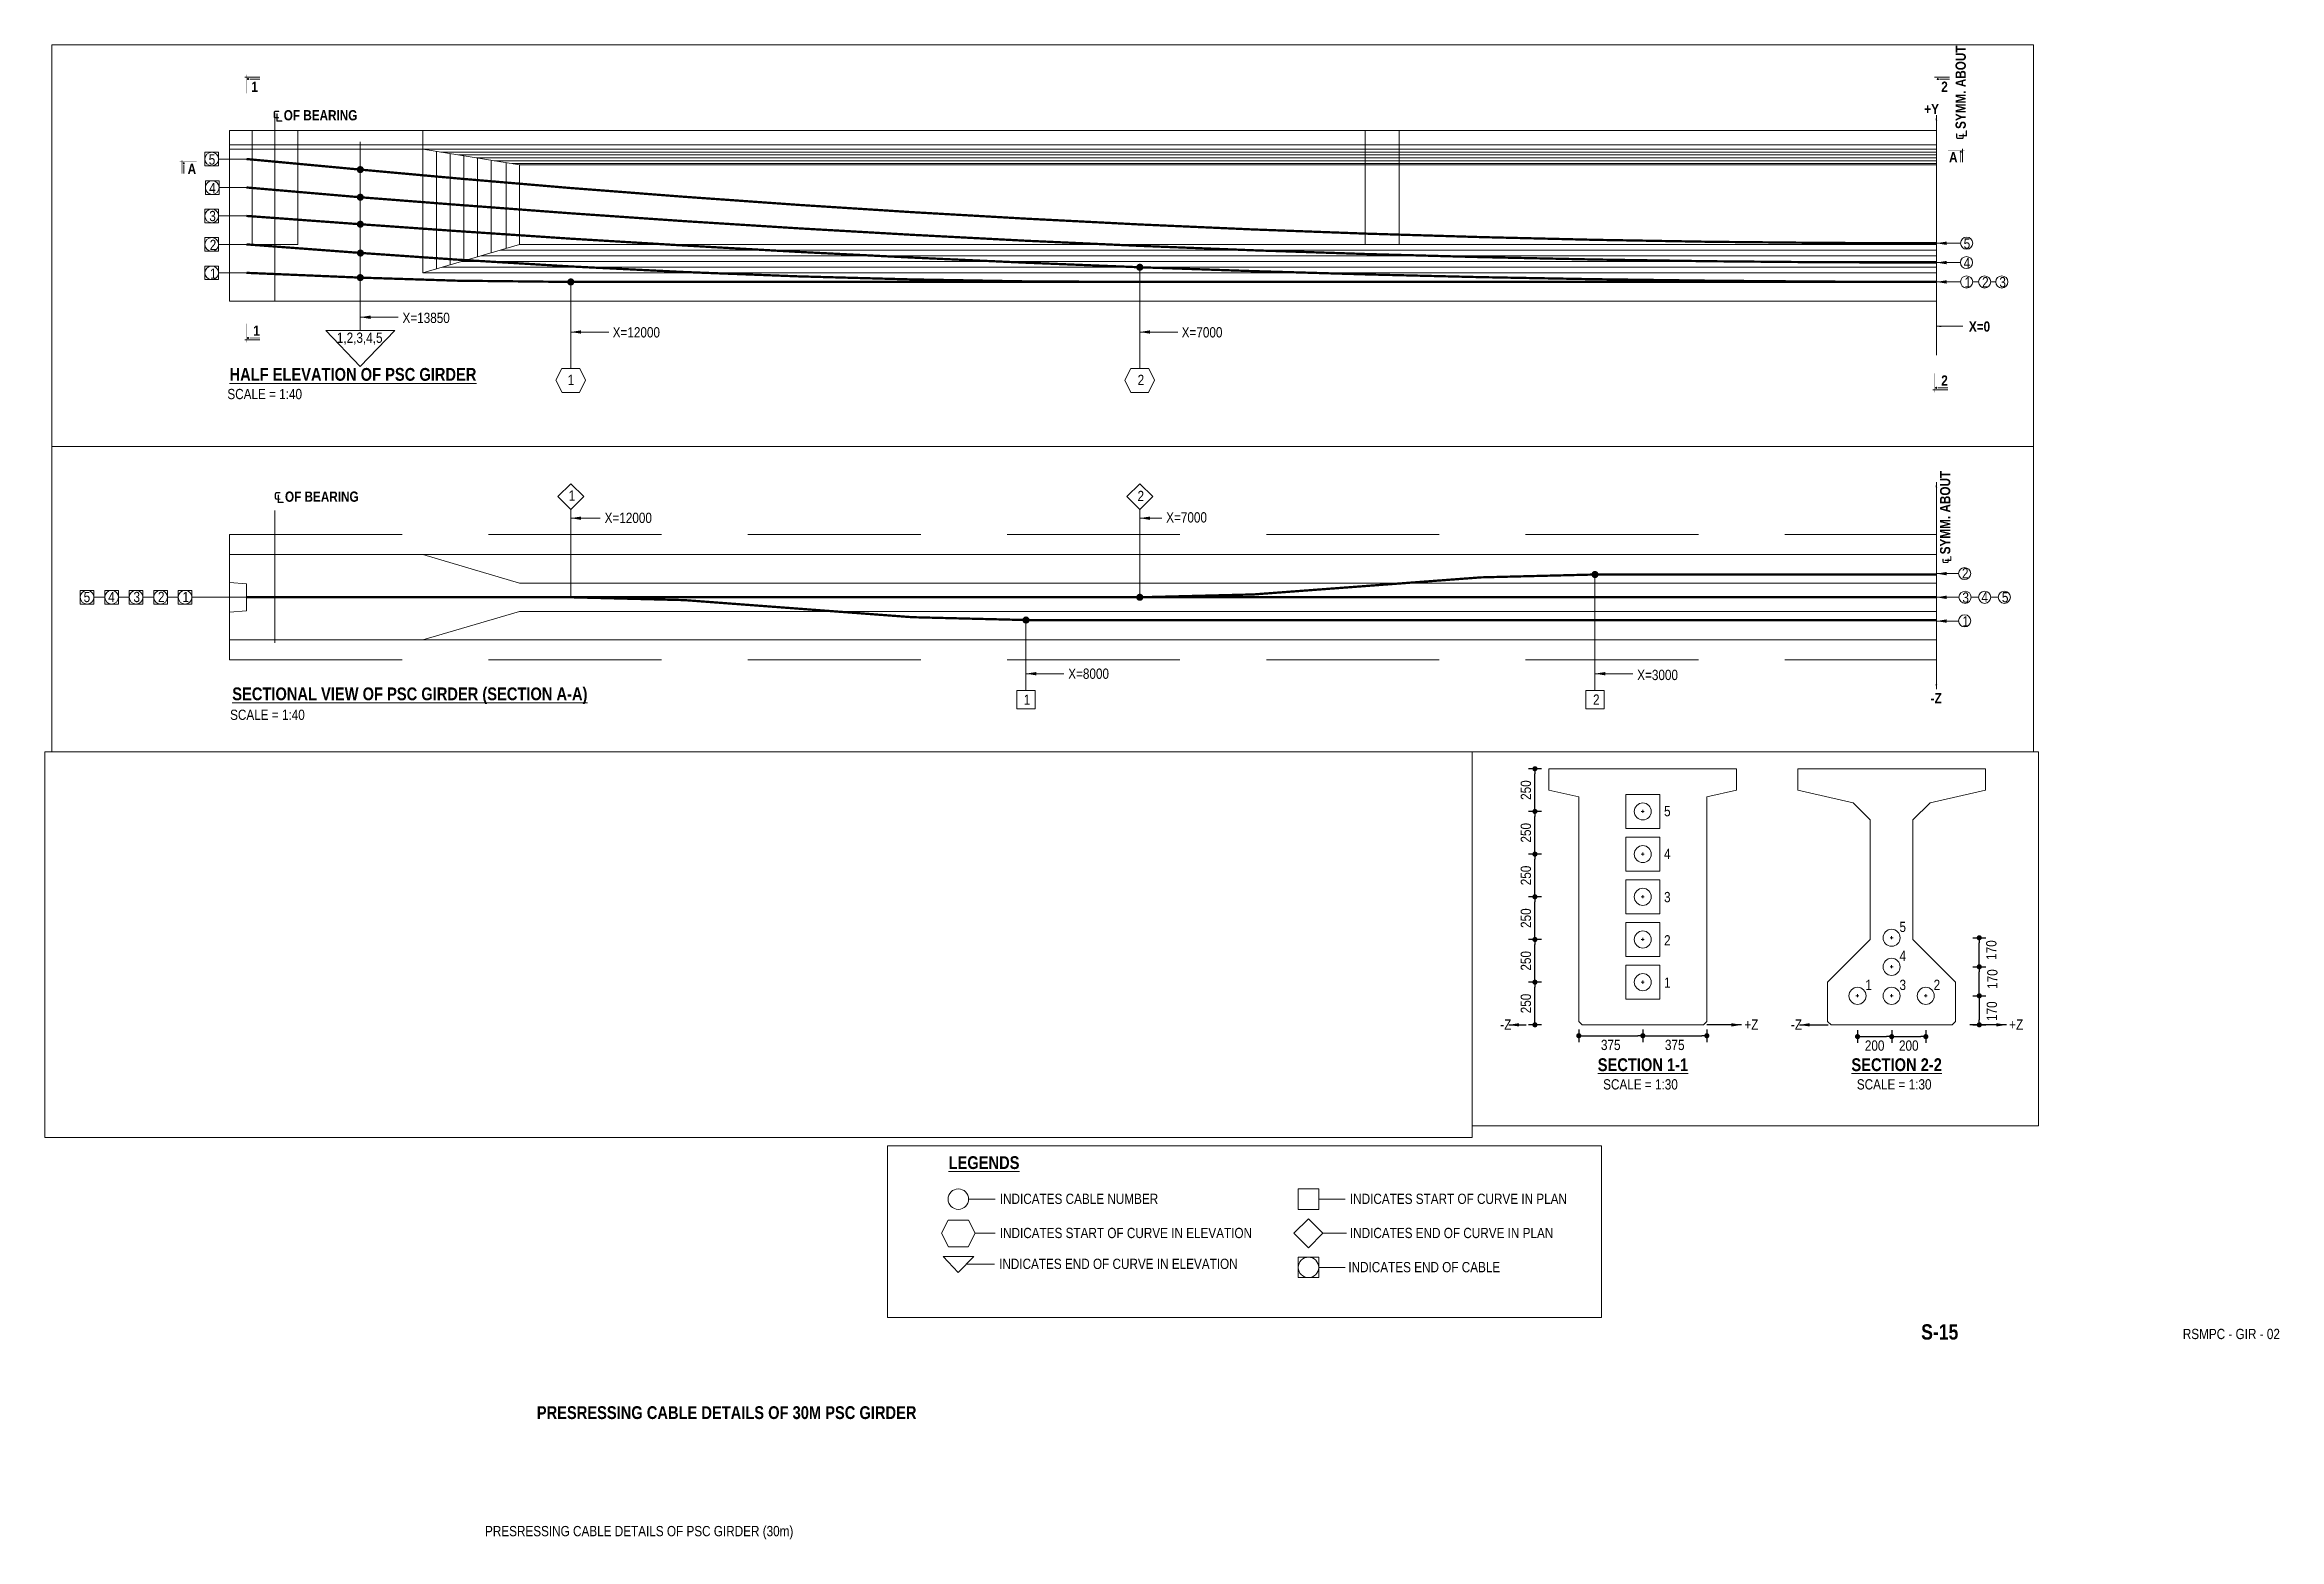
# Paper-space layout 'CABLE_PSC_2' of a CAD drawing. Header units: millimetres. Extents: x 15 to 451, y -10 to 282.
# The model-space entities are those that its viewports show. They can reach past a viewport. Long polylines and large blocks are cut down to what shows.
import ezdxf

# ---------------------------------------------------------------- set-up
doc = ezdxf.new("R2010")
doc.units = ezdxf.units.MM
doc.header["$PDMODE"] = 3
for name, pattern in [('ACAD_ISO02W100', [15, 12, -3]), ('CENTER2', [28.575, 19.05, -3.175, 3.175, -3.175]), ('DASHED2', [0.375, 0.25, -0.125])]:
    doc.linetypes.add(name, pattern=pattern)
doc.layers.add('A', color=130, linetype='Continuous', plot=False)
for name, color, linetype, lineweight in [('Bar_Dot', 3, 'Continuous', 15), ('Bar_Dot @ 40', 3, 'Continuous', 15), ('Bar_Dot @ 45', 3, 'Continuous', 15), ('Cable', 1, 'Continuous', 35), ('Center Line', 3, 'CENTER2', 9), ('Concrete inside', 124, 'Continuous', 13), ('Concrete Out', 4, 'Continuous', 20), ('Diap', 3, 'ACAD_ISO02W100', 9), ('Dim Arrow', 3, 'Continuous', 9), ('Dim Arrow @ 40', 3, 'Continuous', 9), ('Dim Arrow @ 45', 3, 'Continuous', 9), ('Dimension', 3, 'Continuous', 9), ('Dimension @ 1', 3, 'Continuous', 9), ('Dimension @ 30', 3, 'Continuous', 9), ('Line', 7, 'Continuous', 20), ('Line @ 40', 7, 'Continuous', 20), ('Line @ 45', 7, 'Continuous', 20), ('PSC Legend', 7, 'Continuous', 5), ('Re-bar', 1, 'Continuous', 30), ('Section Mark', 7, 'Continuous', 13), ('Text', 7, 'Continuous', 15), ('Text30 @ 1', 1, 'Continuous', 30), ('Text_Normal', 7, 'Continuous', 25), ('Text_Normal @ 1', 7, 'Continuous', 25), ('Text_Normal @ 100', 7, 'Continuous', 25), ('Text_Normal @ 20', 7, 'Continuous', 25), ('Text_Normal @ 25', 7, 'Continuous', 25), ('Text_Normal @ 30', 7, 'Continuous', 25), ('Text_Normal @ 40', 7, 'Continuous', 25), ('Text_Normal @ 45', 7, 'Continuous', 25), ('Text_Normal @ 50', 7, 'Continuous', 25), ('Text_Normal @ 60', 7, 'Continuous', 25), ('Text_Normal @ 75', 7, 'Continuous', 25), ('Text_Title', 1, 'Continuous', 20), ('Text_Title @ 20', 1, 'Continuous', 20), ('Text_Title @ 25', 1, 'Continuous', 20), ('Text_Title @ 30', 1, 'Continuous', 20), ('Text_Title @ 40', 1, 'Continuous', 20), ('Text_Title @ 45', 1, 'Continuous', 20), ('Text_Title @ 50', 1, 'Continuous', 20), ('Text_Title @ 75', 1, 'Continuous', 20)]:
    doc.layers.add(name, color=color, linetype=linetype, lineweight=lineweight)
doc.styles.get("Standard").update_dxf_attribs({"font": 'arial.ttf'})
doc.styles.add('SWIS_B_N', font='swisscb.ttf', dxfattribs={"height": 2})
doc.styles.add('SWIS_B_T', font='swisscb.ttf', dxfattribs={"height": 2.5})
doc.styles.add('SWIS_R_N', font='swissc.ttf', dxfattribs={"height": 2})
doc.dimstyles.new('Closed_Arrow', dxfattribs={"dimtxt": 2, "dimasz": 2, "dimexe": 1.25, "dimexo": 0.75, "dimgap": 0.75, "dimtad": 2, "dimdec": 0, "dimzin": 0, "dimdsep": 46, "dimtxsty": 'SWIS_R_N', "dimblk": 'DOT', "dimcen": 0.5, "dimadec": 0, "dimazin": 0, "dimtfac": 1, "dimtdec": 0, "dimtofl": 0, "dimtmove": 0, "dimatfit": 3, "dimfxl": 1.25, "dimfxlon": 1, "dimtolj": 1, "dimtzin": 0, "dimarcsym": 0})
doc.dimstyles.new('Dot_Anno', dxfattribs={"dimtxt": 2, "dimasz": 1, "dimexe": 1.25, "dimexo": 0.75, "dimgap": 0.75, "dimtad": 2, "dimdec": 0, "dimzin": 0, "dimdsep": 46, "dimtxsty": 'SWIS_R_N', "dimblk": 'DOT', "dimcen": 0.5, "dimadec": 0, "dimazin": 0, "dimtfac": 1, "dimtdec": 0, "dimtofl": 0, "dimtmove": 0, "dimatfit": 3, "dimfxl": 1.25, "dimfxlon": 1, "dimtolj": 1, "dimtzin": 0, "dimarcsym": 0})

psp = doc.layouts.new('CABLE_PSC_2')

# ---------------------------------------------------------------- texts
at = {"layer": 'Dimension @ 1', "attachment_point": 1}
for s, width, insert, char_height, style in [('PRESRESSING CABLE DETAILS OF 30M PSC GIRDER', 82.6181, (110.88, 16.04), 2.5, 'SWIS_B_N'), ('PRESRESSING CABLE DETAILS OF PSC GIRDER (30m)', 68.8699, (100.77, -7.34), 2, 'SWIS_R_N')]:
    psp.add_mtext_dynamic_manual_height_columns(s, width=width, gutter_width=13.75, heights=[0], dxfattribs=dict(at, insert=insert, char_height=char_height, style=style))
at = {"layer": 'Text', "linetype": 'Continuous', "lineweight": 20, "insert": (381.22, 32.05), "char_height": 3, "width": 106.6505, "attachment_point": 1}
psp.add_mtext('{\\fArial Narrow|b1|i0|c0|p34;S-15}', dxfattribs=at)
at = {"layer": 'Text30 @ 1', "style": 'SWIS_R_N'}
psp.add_text('RSMPC - GIR - 02', height=2, dxfattribs=at).set_placement((432.31, 29.15))

msp = doc.modelspace()

# ---------------------------------------------------------------- texts
at = {"layer": 'Text_Normal @ 30', "char_height": 60, "attachment_point": 1, "style": 'SWIS_R_N'}
for s, width, insert in [('5', 65.38, (74955.4, 1353.8)), ('4', 65.38, (74955.4, 1103.8)), ('3', 65.38, (74955.4, 850.3)), ('5', 65.38, (76334.6, 675.9)), ('2', 65.38, (74955.4, 596.8)), ('4', 65.38, (76334.6, 505.9)), ('1', 65.38, (74955.4, 349.2)), ('1', 65.38, (76134.6, 335.9)), ('3', 65.38, (76334.6, 335.9)), ('2', 65.38, (76534.6, 335.9)), ('-Z', 148.992, (73995.9, 103.7)), ('+Z', 148.992, (75425.9, 103.7)), ('-Z', 148.992, (75698.8, 103.7)), ('+Z', 148.992, (76977.4, 103.7)), ('SCALE = 1:30', 1077.38, (74598.5, -246.7)), ('SCALE = 1:30', 1077.38, (76084.7, -246.7))]:
    msp.add_mtext_dynamic_manual_height_columns(s, width=width, gutter_width=300, heights=[0], dxfattribs=dict(at, insert=insert))
at = {"layer": 'Text_Title @ 30', "char_height": 75, "attachment_point": 1, "style": 'SWIS_B_T'}
for s, insert in [('{\\LSECTION 1-1}', (74566.9, -124)), ('{\\LSECTION 2-2}', (76053.1, -124))]:
    msp.add_mtext_dynamic_manual_height_columns(s, width=684.041, gutter_width=412.5, heights=[0], dxfattribs=dict(at, insert=insert))

# ---------------------------------------------------------------- blocks, each defined once
blk = doc.blocks.new('*U975')
at = {"layer": 'Text_Title @ 40', "insert": (42208, 761), "char_height": 100, "attachment_point": 1, "style": 'SWIS_B_T'}
blk.add_mtext_dynamic_manual_height_columns('{\\LHALF ELEVATION OF PSC GIRDER}', width=7845.31, gutter_width=550, heights=[0], dxfattribs=at)
at = {"layer": 'Text_Title @ 45', "insert": (42208, 761), "char_height": 112.5, "attachment_point": 1, "style": 'SWIS_B_T'}
blk.add_mtext_dynamic_manual_height_columns('{\\LHALF ELEVATION OF PSC GIRDER}', width=8825.97, gutter_width=619, heights=[0], dxfattribs=at)
blk = doc.blocks.new('*U976')
at = {"layer": 'Text_Title @ 20', "insert": (42232, -5968), "char_height": 50, "attachment_point": 1, "style": 'SWIS_B_T'}
blk.add_mtext_dynamic_manual_height_columns('{\\LSECTIONAL VIEW OF PSC GIRDER (SECTION A-A)}', width=2080.8, gutter_width=275, heights=[0], dxfattribs=at)
at = {"layer": 'Text_Title @ 25', "insert": (42232, -5968), "char_height": 62.5, "attachment_point": 1, "style": 'SWIS_B_T'}
blk.add_mtext_dynamic_manual_height_columns('{\\LSECTIONAL VIEW OF PSC GIRDER (SECTION A-A)}', width=2601.01, gutter_width=344, heights=[0], dxfattribs=at)
at = {"layer": 'Text_Title @ 40', "insert": (42232, -5968), "char_height": 100, "attachment_point": 1, "style": 'SWIS_B_T'}
blk.add_mtext_dynamic_manual_height_columns('{\\LSECTIONAL VIEW OF PSC GIRDER (SECTION A-A)}', width=4161.61, gutter_width=550, heights=[0], dxfattribs=at)
at = {"layer": 'Text_Title @ 45', "insert": (42232, -5968), "char_height": 112.5, "attachment_point": 1, "style": 'SWIS_B_T'}
blk.add_mtext_dynamic_manual_height_columns('{\\LSECTIONAL VIEW OF PSC GIRDER (SECTION A-A)}', width=4681.81, gutter_width=619, heights=[0], dxfattribs=at)
blk = doc.blocks.new('*U977')
at = {"layer": 'Text_Normal @ 40', "insert": (57353, 2761), "char_height": 80, "attachment_point": 1, "rotation": 90, "style": 'SWIS_B_N'}
blk.add_mtext_dynamic_manual_height_columns('{\\fISOCPEUR|b1|i0|c0|p34;\\H1.25x;℄} SYMM. ABOUT', width=1001.51, gutter_width=400, heights=[0], dxfattribs=at)
at = {"layer": 'Text_Normal @ 45', "insert": (57353, 2761), "char_height": 90, "attachment_point": 1, "rotation": 90, "style": 'SWIS_B_N'}
blk.add_mtext_dynamic_manual_height_columns('{\\fISOCPEUR|b1|i0|c0|p34;\\H1.25x;℄} SYMM. ABOUT', width=1126.7, gutter_width=450, heights=[0], dxfattribs=at)
blk = doc.blocks.new('_Dot')
at = {"color": 0, "linetype": 'ByBlock', "lineweight": -2}
blk.add_line((-0.5, 0), (-1, 0), dxfattribs=at)
at = {"color": 0, "linetype": 'ByBlock', "const_width": 0.5}
blk.add_lwpolyline([(-0.25, 0, 1), (0.25, 0, 1)], format="xyb", close=True, dxfattribs=at)
blk = doc.blocks.new('*U979')
at = {"layer": 'Text_Normal @ 40', "insert": (57101, 3081), "char_height": 80, "attachment_point": 1, "style": 'SWIS_B_N'}
blk.add_mtext_dynamic_manual_height_columns('+Y', width=146.25, gutter_width=400, heights=[0], dxfattribs=at)
at = {"layer": 'Text_Normal @ 45', "insert": (57101, 3081), "char_height": 90, "attachment_point": 1, "style": 'SWIS_B_N'}
blk.add_mtext_dynamic_manual_height_columns('+Y', width=164.53, gutter_width=450, heights=[0], dxfattribs=at)
blk = doc.blocks.new('*U981')
at = {"layer": 'Text_Normal @ 40', "insert": (57493, 1170), "char_height": 80, "attachment_point": 1, "style": 'SWIS_B_N'}
blk.add_mtext_dynamic_manual_height_columns('X=0', width=146.25, gutter_width=400, heights=[0], dxfattribs=at)
at = {"layer": 'Text_Normal @ 45', "insert": (57493, 1170), "char_height": 90, "attachment_point": 1, "style": 'SWIS_B_N'}
blk.add_mtext_dynamic_manual_height_columns('X=0', width=164.53, gutter_width=450, heights=[0], dxfattribs=at)
blk = doc.blocks.new('*D79')
at = {"layer": 'Defpoints', "color": 0, "transparency": 16777216}
for p in [(76289, 412), (76802, 412), (76489, 242)]:
    blk.add_point(p, dxfattribs=at)
at = {"layer": 'Dimension', "color": 0, "lineweight": -2, "transparency": 16777216}
for p, q in [((76765, 412), (76840, 412)), ((76802, 272), (76802, 382)), ((76765, 242), (76840, 242))]:
    blk.add_line(p, q, dxfattribs=at)
at = {"layer": 'Dimension', "color": 0, "lineweight": -2, "transparency": 16777216, "xscale": 30, "yscale": 30, "zscale": 30}
for p, rotation in [((76802, 412), 90), ((76802, 242), 270)]:
    blk.add_blockref('_Dot', p, dxfattribs=dict(at, rotation=rotation))
at = {"layer": 'Dimension', "color": 0, "transparency": 16777216, "insert": (76879, 340), "char_height": 60, "attachment_point": 5, "rotation": 90, "style": 'SWIS_R_N'}
blk.add_mtext('\\A1;170', dxfattribs=at)
blk = doc.blocks.new('*U982')
at = {"layer": 'Text_Normal @ 40', "insert": (57239, -4884), "char_height": 80, "attachment_point": 1, "rotation": 90, "style": 'SWIS_B_N'}
blk.add_mtext_dynamic_manual_height_columns('{\\fISOCPEUR|b1|i0|c0|p34;℄} SYMM. ABOUT', width=1001.51, gutter_width=400, heights=[0], dxfattribs=at)
at = {"layer": 'Text_Normal @ 45', "insert": (57239, -4884), "char_height": 90, "attachment_point": 1, "rotation": 90, "style": 'SWIS_B_N'}
blk.add_mtext_dynamic_manual_height_columns('{\\fISOCPEUR|b1|i0|c0|p34;℄} SYMM. ABOUT', width=1126.7, gutter_width=450, heights=[0], dxfattribs=at)
blk = doc.blocks.new('*U985')
at = {"layer": 'Text_Normal @ 40', "insert": (57157, -6017), "char_height": 80, "attachment_point": 1, "style": 'SWIS_B_N'}
blk.add_mtext_dynamic_manual_height_columns('-Z', width=146.25, gutter_width=400, heights=[0], dxfattribs=at)
at = {"layer": 'Text_Normal @ 45', "insert": (57157, -6017), "char_height": 90, "attachment_point": 1, "style": 'SWIS_B_N'}
blk.add_mtext_dynamic_manual_height_columns('-Z', width=164.53, gutter_width=450, heights=[0], dxfattribs=at)
blk = doc.blocks.new('*U988')
at = {"layer": 'Text_Normal @ 40', "insert": (42584, 3049), "char_height": 80, "attachment_point": 1, "style": 'SWIS_B_N'}
blk.add_mtext_dynamic_manual_height_columns('{\\fISOCPEUR|b1|i0|c0|p34;\\H1.25x;℄} OF BEARING', width=663.23, gutter_width=400, heights=[0], dxfattribs=at)
at = {"layer": 'Text_Normal @ 45', "insert": (42584, 3049), "char_height": 90, "attachment_point": 1, "style": 'SWIS_B_N'}
blk.add_mtext_dynamic_manual_height_columns('{\\fISOCPEUR|b1|i0|c0|p34;\\H1.25x;℄} OF BEARING', width=746.14, gutter_width=450, heights=[0], dxfattribs=at)
blk = doc.blocks.new('*U989')
at = {"layer": 'Text_Normal @ 20', "insert": (42595, -4309), "char_height": 40, "attachment_point": 1, "style": 'SWIS_B_N'}
blk.add_mtext_dynamic_manual_height_columns('{\\fISOCPEUR|b1|i0|c0|p34;\\H1.25x;℄} OF BEARING', width=331.62, gutter_width=200, heights=[0], dxfattribs=at)
at = {"layer": 'Text_Normal @ 25', "insert": (42595, -4224), "char_height": 50, "attachment_point": 1, "style": 'SWIS_B_N'}
blk.add_mtext_dynamic_manual_height_columns('{\\fISOCPEUR|b1|i0|c0|p34;\\H1.25x;℄} OF BEARING', width=414.52, gutter_width=250, heights=[0], dxfattribs=at)
at = {"layer": 'Text_Normal @ 40', "insert": (42595, -4224), "char_height": 80, "attachment_point": 1, "style": 'SWIS_B_N'}
blk.add_mtext_dynamic_manual_height_columns('{\\fISOCPEUR|b1|i0|c0|p34;\\H1.25x;℄} OF BEARING', width=663.23, gutter_width=400, heights=[0], dxfattribs=at)
at = {"layer": 'Text_Normal @ 45', "insert": (42595, -4224), "char_height": 90, "attachment_point": 1, "style": 'SWIS_B_N'}
blk.add_mtext_dynamic_manual_height_columns('{\\fISOCPEUR|b1|i0|c0|p34;\\H1.25x;℄} OF BEARING', width=746.14, gutter_width=450, heights=[0], dxfattribs=at)
blk = doc.blocks.new('*U990')
at = {"layer": 'Text_Normal @ 1', "insert": (77369, -6621), "char_height": 2, "attachment_point": 1, "style": 'SWIS_R_N'}
blk.add_mtext_dynamic_manual_height_columns('INDICATES START OF CURVE IN PLAN', width=58.56, gutter_width=10, heights=[0], dxfattribs=at)
at = {"layer": 'Text_Normal @ 100', "insert": (77369, -6621), "char_height": 200, "attachment_point": 1, "style": 'SWIS_R_N'}
blk.add_mtext_dynamic_manual_height_columns('INDICATES START OF CURVE IN PLAN', width=5856.16, gutter_width=1000, heights=[0], dxfattribs=at)
at = {"layer": 'Text_Normal @ 20', "insert": (77369, -6621), "char_height": 40, "attachment_point": 1, "style": 'SWIS_R_N'}
blk.add_mtext_dynamic_manual_height_columns('INDICATES START OF CURVE IN PLAN', width=1171.23, gutter_width=200, heights=[0], dxfattribs=at)
at = {"layer": 'Text_Normal @ 25', "insert": (77369, -6621), "char_height": 50, "attachment_point": 1, "style": 'SWIS_R_N'}
blk.add_mtext_dynamic_manual_height_columns('INDICATES START OF CURVE IN PLAN', width=1464.04, gutter_width=250, heights=[0], dxfattribs=at)
at = {"layer": 'Text_Normal @ 30', "insert": (77369, -6621), "char_height": 60, "attachment_point": 1, "style": 'SWIS_R_N'}
blk.add_mtext_dynamic_manual_height_columns('INDICATES START OF CURVE IN PLAN', width=1756.85, gutter_width=300, heights=[0], dxfattribs=at)
at = {"layer": 'Text_Normal @ 40', "insert": (77369, -6621), "char_height": 80, "attachment_point": 1, "style": 'SWIS_R_N'}
blk.add_mtext_dynamic_manual_height_columns('INDICATES START OF CURVE IN PLAN', width=2342.46, gutter_width=400, heights=[0], dxfattribs=at)
at = {"layer": 'Text_Normal @ 45', "insert": (77369, -6621), "char_height": 90, "attachment_point": 1, "style": 'SWIS_R_N'}
blk.add_mtext_dynamic_manual_height_columns('INDICATES START OF CURVE IN PLAN', width=2635.27, gutter_width=450, heights=[0], dxfattribs=at)
at = {"layer": 'Text_Normal @ 50', "insert": (77369, -6621), "char_height": 100, "attachment_point": 1, "style": 'SWIS_R_N'}
blk.add_mtext_dynamic_manual_height_columns('INDICATES START OF CURVE IN PLAN', width=2928.08, gutter_width=500, heights=[0], dxfattribs=at)
at = {"layer": 'Text_Normal @ 60', "insert": (77369, -6621), "char_height": 120, "attachment_point": 1, "style": 'SWIS_R_N'}
blk.add_mtext_dynamic_manual_height_columns('INDICATES START OF CURVE IN PLAN', width=3513.7, gutter_width=600, heights=[0], dxfattribs=at)
at = {"layer": 'Text_Normal @ 75', "insert": (77369, -6621), "char_height": 150, "attachment_point": 1, "style": 'SWIS_R_N'}
blk.add_mtext_dynamic_manual_height_columns('INDICATES START OF CURVE IN PLAN', width=4392.12, gutter_width=750, heights=[0], dxfattribs=at)
blk = doc.blocks.new('*U991')
at = {"layer": 'Text_Normal @ 1', "insert": (77369, -7121), "char_height": 2, "attachment_point": 1, "style": 'SWIS_R_N'}
blk.add_mtext_dynamic_manual_height_columns('INDICATES END OF CURVE IN PLAN', width=58.56, gutter_width=10, heights=[0], dxfattribs=at)
at = {"layer": 'Text_Normal @ 100', "insert": (77369, -7121), "char_height": 200, "attachment_point": 1, "style": 'SWIS_R_N'}
blk.add_mtext_dynamic_manual_height_columns('INDICATES END OF CURVE IN PLAN', width=5856.16, gutter_width=1000, heights=[0], dxfattribs=at)
at = {"layer": 'Text_Normal @ 20', "insert": (77369, -7121), "char_height": 40, "attachment_point": 1, "style": 'SWIS_R_N'}
blk.add_mtext_dynamic_manual_height_columns('INDICATES END OF CURVE IN PLAN', width=1171.23, gutter_width=200, heights=[0], dxfattribs=at)
at = {"layer": 'Text_Normal @ 25', "insert": (77369, -7121), "char_height": 50, "attachment_point": 1, "style": 'SWIS_R_N'}
blk.add_mtext_dynamic_manual_height_columns('INDICATES END OF CURVE IN PLAN', width=1464.04, gutter_width=250, heights=[0], dxfattribs=at)
at = {"layer": 'Text_Normal @ 30', "insert": (77369, -7121), "char_height": 60, "attachment_point": 1, "style": 'SWIS_R_N'}
blk.add_mtext_dynamic_manual_height_columns('INDICATES END OF CURVE IN PLAN', width=1756.85, gutter_width=300, heights=[0], dxfattribs=at)
at = {"layer": 'Text_Normal @ 40', "insert": (77369, -7121), "char_height": 80, "attachment_point": 1, "style": 'SWIS_R_N'}
blk.add_mtext_dynamic_manual_height_columns('INDICATES END OF CURVE IN PLAN', width=2342.46, gutter_width=400, heights=[0], dxfattribs=at)
at = {"layer": 'Text_Normal @ 45', "insert": (77369, -7121), "char_height": 90, "attachment_point": 1, "style": 'SWIS_R_N'}
blk.add_mtext_dynamic_manual_height_columns('INDICATES END OF CURVE IN PLAN', width=2635.27, gutter_width=450, heights=[0], dxfattribs=at)
at = {"layer": 'Text_Normal @ 50', "insert": (77369, -7121), "char_height": 100, "attachment_point": 1, "style": 'SWIS_R_N'}
blk.add_mtext_dynamic_manual_height_columns('INDICATES END OF CURVE IN PLAN', width=2928.08, gutter_width=500, heights=[0], dxfattribs=at)
at = {"layer": 'Text_Normal @ 60', "insert": (77369, -7121), "char_height": 120, "attachment_point": 1, "style": 'SWIS_R_N'}
blk.add_mtext_dynamic_manual_height_columns('INDICATES END OF CURVE IN PLAN', width=3513.7, gutter_width=600, heights=[0], dxfattribs=at)
at = {"layer": 'Text_Normal @ 75', "insert": (77369, -7121), "char_height": 150, "attachment_point": 1, "style": 'SWIS_R_N'}
blk.add_mtext_dynamic_manual_height_columns('INDICATES END OF CURVE IN PLAN', width=4392.12, gutter_width=750, heights=[0], dxfattribs=at)
blk = doc.blocks.new('*U992')
at = {"layer": 'Text_Normal @ 1', "insert": (77346, -7621), "char_height": 2, "attachment_point": 1, "style": 'SWIS_R_N'}
blk.add_mtext_dynamic_manual_height_columns('INDICATES END OF CABLE', width=58.56, gutter_width=10, heights=[0], dxfattribs=at)
at = {"layer": 'Text_Normal @ 100', "insert": (77346, -7621), "char_height": 200, "attachment_point": 1, "style": 'SWIS_R_N'}
blk.add_mtext_dynamic_manual_height_columns('INDICATES END OF CABLE', width=5856.16, gutter_width=1000, heights=[0], dxfattribs=at)
at = {"layer": 'Text_Normal @ 20', "insert": (77346, -7621), "char_height": 40, "attachment_point": 1, "style": 'SWIS_R_N'}
blk.add_mtext_dynamic_manual_height_columns('INDICATES END OF CABLE', width=1171.23, gutter_width=200, heights=[0], dxfattribs=at)
at = {"layer": 'Text_Normal @ 25', "insert": (77346, -7621), "char_height": 50, "attachment_point": 1, "style": 'SWIS_R_N'}
blk.add_mtext_dynamic_manual_height_columns('INDICATES END OF CABLE', width=1464.04, gutter_width=250, heights=[0], dxfattribs=at)
at = {"layer": 'Text_Normal @ 30', "insert": (77346, -7621), "char_height": 60, "attachment_point": 1, "style": 'SWIS_R_N'}
blk.add_mtext_dynamic_manual_height_columns('INDICATES END OF CABLE', width=1756.85, gutter_width=300, heights=[0], dxfattribs=at)
at = {"layer": 'Text_Normal @ 40', "insert": (77346, -7621), "char_height": 80, "attachment_point": 1, "style": 'SWIS_R_N'}
blk.add_mtext_dynamic_manual_height_columns('INDICATES END OF CABLE', width=2342.46, gutter_width=400, heights=[0], dxfattribs=at)
at = {"layer": 'Text_Normal @ 45', "insert": (77346, -7621), "char_height": 90, "attachment_point": 1, "style": 'SWIS_R_N'}
blk.add_mtext_dynamic_manual_height_columns('INDICATES END OF CABLE', width=2635.27, gutter_width=450, heights=[0], dxfattribs=at)
at = {"layer": 'Text_Normal @ 50', "insert": (77346, -7621), "char_height": 100, "attachment_point": 1, "style": 'SWIS_R_N'}
blk.add_mtext_dynamic_manual_height_columns('INDICATES END OF CABLE', width=2928.08, gutter_width=500, heights=[0], dxfattribs=at)
at = {"layer": 'Text_Normal @ 60', "insert": (77346, -7621), "char_height": 120, "attachment_point": 1, "style": 'SWIS_R_N'}
blk.add_mtext_dynamic_manual_height_columns('INDICATES END OF CABLE', width=3513.7, gutter_width=600, heights=[0], dxfattribs=at)
at = {"layer": 'Text_Normal @ 75', "insert": (77346, -7621), "char_height": 150, "attachment_point": 1, "style": 'SWIS_R_N'}
blk.add_mtext_dynamic_manual_height_columns('INDICATES END OF CABLE', width=4392.12, gutter_width=750, heights=[0], dxfattribs=at)
blk = doc.blocks.new('*U993')
at = {"layer": 'Text_Normal @ 1', "insert": (72241, -6621), "char_height": 2, "attachment_point": 1, "style": 'SWIS_R_N'}
blk.add_mtext_dynamic_manual_height_columns('INDICATES CABLE NUMBER', width=58.56, gutter_width=10, heights=[0], dxfattribs=at)
at = {"layer": 'Text_Normal @ 100', "insert": (72241, -6621), "char_height": 200, "attachment_point": 1, "style": 'SWIS_R_N'}
blk.add_mtext_dynamic_manual_height_columns('INDICATES CABLE NUMBER', width=5856.16, gutter_width=1000, heights=[0], dxfattribs=at)
at = {"layer": 'Text_Normal @ 20', "insert": (72241, -6621), "char_height": 40, "attachment_point": 1, "style": 'SWIS_R_N'}
blk.add_mtext_dynamic_manual_height_columns('INDICATES CABLE NUMBER', width=1171.23, gutter_width=200, heights=[0], dxfattribs=at)
at = {"layer": 'Text_Normal @ 25', "insert": (72241, -6621), "char_height": 50, "attachment_point": 1, "style": 'SWIS_R_N'}
blk.add_mtext_dynamic_manual_height_columns('INDICATES CABLE NUMBER', width=1464.04, gutter_width=250, heights=[0], dxfattribs=at)
at = {"layer": 'Text_Normal @ 30', "insert": (72241, -6621), "char_height": 60, "attachment_point": 1, "style": 'SWIS_R_N'}
blk.add_mtext_dynamic_manual_height_columns('INDICATES CABLE NUMBER', width=1756.85, gutter_width=300, heights=[0], dxfattribs=at)
at = {"layer": 'Text_Normal @ 40', "insert": (72241, -6621), "char_height": 80, "attachment_point": 1, "style": 'SWIS_R_N'}
blk.add_mtext_dynamic_manual_height_columns('INDICATES CABLE NUMBER', width=2342.46, gutter_width=400, heights=[0], dxfattribs=at)
at = {"layer": 'Text_Normal @ 45', "insert": (72241, -6621), "char_height": 90, "attachment_point": 1, "style": 'SWIS_R_N'}
blk.add_mtext_dynamic_manual_height_columns('INDICATES CABLE NUMBER', width=2635.27, gutter_width=450, heights=[0], dxfattribs=at)
at = {"layer": 'Text_Normal @ 50', "insert": (72241, -6621), "char_height": 100, "attachment_point": 1, "style": 'SWIS_R_N'}
blk.add_mtext_dynamic_manual_height_columns('INDICATES CABLE NUMBER', width=2928.08, gutter_width=500, heights=[0], dxfattribs=at)
at = {"layer": 'Text_Normal @ 60', "insert": (72241, -6621), "char_height": 120, "attachment_point": 1, "style": 'SWIS_R_N'}
blk.add_mtext_dynamic_manual_height_columns('INDICATES CABLE NUMBER', width=3513.7, gutter_width=600, heights=[0], dxfattribs=at)
at = {"layer": 'Text_Normal @ 75', "insert": (72241, -6621), "char_height": 150, "attachment_point": 1, "style": 'SWIS_R_N'}
blk.add_mtext_dynamic_manual_height_columns('INDICATES CABLE NUMBER', width=4392.12, gutter_width=750, heights=[0], dxfattribs=at)
blk = doc.blocks.new('*D77')
at = {"layer": 'Defpoints', "color": 0, "transparency": 16777216}
for p in [(76089, 242), (76289, 242), (76289, 3)]:
    blk.add_point(p, dxfattribs=at)
at = {"layer": 'Dimension', "color": 0, "lineweight": -2, "transparency": 16777216}
for p, q in [((76089, 41), (76089, -34)), ((76119, 3), (76259, 3)), ((76289, 41), (76289, -34))]:
    blk.add_line(p, q, dxfattribs=at)
at = {"layer": 'Dimension', "color": 0, "lineweight": -2, "transparency": 16777216, "xscale": 30, "yscale": 30, "zscale": 30, "rotation": 180}
blk.add_blockref('_Dot', (76089, 3), dxfattribs=at)
at = {"layer": 'Dimension', "color": 0, "lineweight": -2, "transparency": 16777216, "xscale": 30, "yscale": 30, "zscale": 30}
blk.add_blockref('_Dot', (76289, 3), dxfattribs=at)
at = {"layer": 'Dimension', "color": 0, "transparency": 16777216, "insert": (76189, -50), "char_height": 60, "attachment_point": 5, "style": 'SWIS_R_N'}
blk.add_mtext('\\A1;200', dxfattribs=at)
blk = doc.blocks.new('*D78')
at = {"layer": 'Defpoints', "color": 0, "transparency": 16777216}
for p in [(76289, 242), (76489, 242), (76489, 3)]:
    blk.add_point(p, dxfattribs=at)
at = {"layer": 'Dimension', "color": 0, "lineweight": -2, "transparency": 16777216}
for p, q in [((76289, 41), (76289, -34)), ((76319, 3), (76459, 3)), ((76489, 41), (76489, -34))]:
    blk.add_line(p, q, dxfattribs=at)
at = {"layer": 'Dimension', "color": 0, "lineweight": -2, "transparency": 16777216, "xscale": 30, "yscale": 30, "zscale": 30, "rotation": 180}
blk.add_blockref('_Dot', (76289, 3), dxfattribs=at)
at = {"layer": 'Dimension', "color": 0, "lineweight": -2, "transparency": 16777216, "xscale": 30, "yscale": 30, "zscale": 30}
blk.add_blockref('_Dot', (76489, 3), dxfattribs=at)
at = {"layer": 'Dimension', "color": 0, "transparency": 16777216, "insert": (76389, -50), "char_height": 60, "attachment_point": 5, "style": 'SWIS_R_N'}
blk.add_mtext('\\A1;200', dxfattribs=at)
blk = doc.blocks.new('*D27')
at = {"layer": 'Defpoints', "color": 0, "transparency": 16777216}
for p in [(74199, 322), (74831, 322), (74451, 72)]:
    blk.add_point(p, dxfattribs=at)
at = {"layer": 'Dimension', "color": 0, "lineweight": -2, "transparency": 16777216}
for p, q in [((74237, 322), (74162, 322)), ((74199, 102), (74199, 292)), ((74237, 72), (74162, 72))]:
    blk.add_line(p, q, dxfattribs=at)
at = {"layer": 'Dimension', "color": 0, "lineweight": -2, "transparency": 16777216, "xscale": 30, "yscale": 30, "zscale": 30}
for p, rotation in [((74199, 322), 90), ((74199, 72), 270)]:
    blk.add_blockref('_Dot', p, dxfattribs=dict(at, rotation=rotation))
at = {"layer": 'Dimension', "color": 0, "transparency": 16777216, "insert": (74146, 197), "char_height": 60, "attachment_point": 5, "rotation": 90, "style": 'SWIS_R_N'}
blk.add_mtext('\\A1;250', dxfattribs=at)
blk = doc.blocks.new('*D51')
at = {"layer": 'Defpoints', "color": 0, "transparency": 16777216}
for p in [(74199, 572), (74831, 572), (74831, 322)]:
    blk.add_point(p, dxfattribs=at)
at = {"layer": 'Dimension', "color": 0, "lineweight": -2, "transparency": 16777216}
for p, q in [((74237, 572), (74162, 572)), ((74199, 352), (74199, 542)), ((74237, 322), (74162, 322))]:
    blk.add_line(p, q, dxfattribs=at)
at = {"layer": 'Dimension', "color": 0, "lineweight": -2, "transparency": 16777216, "xscale": 30, "yscale": 30, "zscale": 30}
for p, rotation in [((74199, 572), 90), ((74199, 322), 270)]:
    blk.add_blockref('_Dot', p, dxfattribs=dict(at, rotation=rotation))
at = {"layer": 'Dimension', "color": 0, "transparency": 16777216, "insert": (74146, 447), "char_height": 60, "attachment_point": 5, "rotation": 90, "style": 'SWIS_R_N'}
blk.add_mtext('\\A1;250', dxfattribs=at)
blk = doc.blocks.new('*D52')
at = {"layer": 'Defpoints', "color": 0, "transparency": 16777216}
for p in [(74199, 822), (74831, 822), (74831, 572)]:
    blk.add_point(p, dxfattribs=at)
at = {"layer": 'Dimension', "color": 0, "lineweight": -2, "transparency": 16777216}
for p, q in [((74237, 822), (74162, 822)), ((74199, 602), (74199, 792)), ((74237, 572), (74162, 572))]:
    blk.add_line(p, q, dxfattribs=at)
at = {"layer": 'Dimension', "color": 0, "lineweight": -2, "transparency": 16777216, "xscale": 30, "yscale": 30, "zscale": 30}
for p, rotation in [((74199, 822), 90), ((74199, 572), 270)]:
    blk.add_blockref('_Dot', p, dxfattribs=dict(at, rotation=rotation))
at = {"layer": 'Dimension', "color": 0, "transparency": 16777216, "insert": (74146, 697), "char_height": 60, "attachment_point": 5, "rotation": 90, "style": 'SWIS_R_N'}
blk.add_mtext('\\A1;250', dxfattribs=at)
blk = doc.blocks.new('*D80')
at = {"layer": 'Defpoints', "color": 0, "transparency": 16777216}
for p in [(76489, 242), (76669, 72), (76802, 72)]:
    blk.add_point(p, dxfattribs=at)
at = {"layer": 'Dimension', "color": 0, "lineweight": -2, "transparency": 16777216}
for p, q in [((76765, 242), (76840, 242)), ((76802, 212), (76802, 102)), ((76765, 72), (76840, 72))]:
    blk.add_line(p, q, dxfattribs=at)
at = {"layer": 'Dimension', "color": 0, "lineweight": -2, "transparency": 16777216, "xscale": 30, "yscale": 30, "zscale": 30}
for p, rotation in [((76802, 242), 90), ((76802, 72), 270)]:
    blk.add_blockref('_Dot', p, dxfattribs=dict(at, rotation=rotation))
at = {"layer": 'Dimension', "color": 0, "transparency": 16777216, "insert": (76876, 152), "char_height": 60, "attachment_point": 5, "rotation": 90, "style": 'SWIS_R_N'}
blk.add_mtext('\\A1;170', dxfattribs=at)
blk = doc.blocks.new('*U998')
at = {"layer": 'Text_Normal @ 40', "insert": (42036, 1635), "char_height": 80, "attachment_point": 1, "style": 'SWIS_R_N'}
blk.add_mtext_dynamic_manual_height_columns('1', width=103.28, gutter_width=400, heights=[0], dxfattribs=at)
at = {"layer": 'Text_Normal @ 45', "insert": (42036, 1635), "char_height": 90, "attachment_point": 1, "style": 'SWIS_R_N'}
blk.add_mtext_dynamic_manual_height_columns('1', width=116.19, gutter_width=450, heights=[0], dxfattribs=at)
blk = doc.blocks.new('*U999')
at = {"layer": 'Text_Normal @ 40', "insert": (57455, 1560), "char_height": 80, "attachment_point": 1, "style": 'SWIS_R_N'}
blk.add_mtext_dynamic_manual_height_columns('1', width=103.28, gutter_width=400, heights=[0], dxfattribs=at)
at = {"layer": 'Text_Normal @ 45', "insert": (57455, 1560), "char_height": 90, "attachment_point": 1, "style": 'SWIS_R_N'}
blk.add_mtext_dynamic_manual_height_columns('1', width=116.19, gutter_width=450, heights=[0], dxfattribs=at)
blk = doc.blocks.new('*U1002')
at = {"layer": 'Text_Normal @ 40', "insert": (57447, 1729), "char_height": 80, "attachment_point": 1, "style": 'SWIS_R_N'}
blk.add_mtext_dynamic_manual_height_columns('4', width=103.28, gutter_width=400, heights=[0], dxfattribs=at)
at = {"layer": 'Text_Normal @ 45', "insert": (57447, 1729), "char_height": 90, "attachment_point": 1, "style": 'SWIS_R_N'}
blk.add_mtext_dynamic_manual_height_columns('4', width=116.19, gutter_width=450, heights=[0], dxfattribs=at)
blk = doc.blocks.new('*U1003')
at = {"layer": 'Text_Normal @ 40', "insert": (57609, 1560), "char_height": 80, "attachment_point": 1, "style": 'SWIS_R_N'}
blk.add_mtext_dynamic_manual_height_columns('2', width=103.28, gutter_width=400, heights=[0], dxfattribs=at)
at = {"layer": 'Text_Normal @ 45', "insert": (57609, 1560), "char_height": 90, "attachment_point": 1, "style": 'SWIS_R_N'}
blk.add_mtext_dynamic_manual_height_columns('2', width=116.19, gutter_width=450, heights=[0], dxfattribs=at)
blk = doc.blocks.new('*U1004')
at = {"layer": 'Text_Normal @ 40', "insert": (57761, 1560), "char_height": 80, "attachment_point": 1, "style": 'SWIS_R_N'}
blk.add_mtext_dynamic_manual_height_columns('3', width=103.28, gutter_width=400, heights=[0], dxfattribs=at)
at = {"layer": 'Text_Normal @ 45', "insert": (57761, 1560), "char_height": 90, "attachment_point": 1, "style": 'SWIS_R_N'}
blk.add_mtext_dynamic_manual_height_columns('3', width=116.19, gutter_width=450, heights=[0], dxfattribs=at)
blk = doc.blocks.new('*U1005')
at = {"layer": 'Text_Normal @ 40', "insert": (42034, 1887), "char_height": 80, "attachment_point": 1, "style": 'SWIS_R_N'}
blk.add_mtext_dynamic_manual_height_columns('2', width=103.28, gutter_width=400, heights=[0], dxfattribs=at)
at = {"layer": 'Text_Normal @ 45', "insert": (42034, 1887), "char_height": 90, "attachment_point": 1, "style": 'SWIS_R_N'}
blk.add_mtext_dynamic_manual_height_columns('2', width=116.19, gutter_width=450, heights=[0], dxfattribs=at)
blk = doc.blocks.new('*U1006')
at = {"layer": 'Text_Normal @ 40', "insert": (42030, 2141), "char_height": 80, "attachment_point": 1, "style": 'SWIS_R_N'}
blk.add_mtext_dynamic_manual_height_columns('3', width=103.28, gutter_width=400, heights=[0], dxfattribs=at)
at = {"layer": 'Text_Normal @ 45', "insert": (42030, 2141), "char_height": 90, "attachment_point": 1, "style": 'SWIS_R_N'}
blk.add_mtext_dynamic_manual_height_columns('3', width=116.19, gutter_width=450, heights=[0], dxfattribs=at)
blk = doc.blocks.new('*U1007')
at = {"layer": 'Text_Normal @ 40', "insert": (42029, 2387), "char_height": 80, "attachment_point": 1, "style": 'SWIS_R_N'}
blk.add_mtext_dynamic_manual_height_columns('4', width=103.28, gutter_width=400, heights=[0], dxfattribs=at)
at = {"layer": 'Text_Normal @ 45', "insert": (42029, 2387), "char_height": 90, "attachment_point": 1, "style": 'SWIS_R_N'}
blk.add_mtext_dynamic_manual_height_columns('4', width=116.19, gutter_width=450, heights=[0], dxfattribs=at)
blk = doc.blocks.new('*U1016')
at = {"layer": 'Line @ 40', "insert": (41840, 2555), "char_height": 80, "attachment_point": 1, "style": 'SWIS_B_N'}
blk.add_mtext_dynamic_manual_height_columns('A', width=92.19, gutter_width=400, heights=[0], dxfattribs=at)
at = {"layer": 'Line @ 45', "insert": (41840, 2555), "char_height": 90, "attachment_point": 1, "style": 'SWIS_B_N'}
blk.add_mtext_dynamic_manual_height_columns('A', width=103.71, gutter_width=450, heights=[0], dxfattribs=at)
blk = doc.blocks.new('*U1017')
at = {"layer": 'Line @ 40', "insert": (57393, 2658), "char_height": 80, "attachment_point": 3, "style": 'SWIS_B_N'}
blk.add_mtext_dynamic_manual_height_columns('A', width=92.19, gutter_width=400, heights=[0], dxfattribs=at)
at = {"layer": 'Line @ 45', "insert": (57393, 2658), "char_height": 90, "attachment_point": 3, "style": 'SWIS_B_N'}
blk.add_mtext_dynamic_manual_height_columns('A', width=103.71, gutter_width=450, heights=[0], dxfattribs=at)
blk = doc.blocks.new('*U1021')
at = {"layer": 'Bar_Dot @ 40', "insert": (49188, -6030), "char_height": 80, "attachment_point": 1, "style": 'SWIS_R_N'}
blk.add_mtext_dynamic_manual_height_columns('1', width=107.79, gutter_width=400, heights=[0], dxfattribs=at)
at = {"layer": 'Bar_Dot @ 45', "insert": (49188, -6030), "char_height": 90, "attachment_point": 1, "style": 'SWIS_R_N'}
blk.add_mtext_dynamic_manual_height_columns('1', width=121.27, gutter_width=450, heights=[0], dxfattribs=at)
blk = doc.blocks.new('*U1023')
at = {"layer": 'Bar_Dot @ 40', "insert": (49578, -5802), "char_height": 80, "attachment_point": 1, "style": 'SWIS_R_N'}
blk.add_mtext_dynamic_manual_height_columns('X=8000', width=107.79, gutter_width=400, heights=[0], dxfattribs=at)
at = {"layer": 'Bar_Dot @ 45', "insert": (49578, -5802), "char_height": 90, "attachment_point": 1, "style": 'SWIS_R_N'}
blk.add_mtext_dynamic_manual_height_columns('X=8000', width=121.27, gutter_width=450, heights=[0], dxfattribs=at)
blk = doc.blocks.new('*U1024')
at = {"layer": 'Bar_Dot @ 40', "insert": (54190, -6030), "char_height": 80, "attachment_point": 1, "style": 'SWIS_R_N'}
blk.add_mtext_dynamic_manual_height_columns('2', width=107.79, gutter_width=400, heights=[0], dxfattribs=at)
at = {"layer": 'Bar_Dot @ 45', "insert": (54190, -6030), "char_height": 90, "attachment_point": 1, "style": 'SWIS_R_N'}
blk.add_mtext_dynamic_manual_height_columns('2', width=121.27, gutter_width=450, heights=[0], dxfattribs=at)
blk = doc.blocks.new('*U1026')
at = {"layer": 'Bar_Dot @ 40', "insert": (54578, -5813), "char_height": 80, "attachment_point": 1, "style": 'SWIS_R_N'}
blk.add_mtext_dynamic_manual_height_columns('X=3000', width=107.79, gutter_width=400, heights=[0], dxfattribs=at)
at = {"layer": 'Bar_Dot @ 45', "insert": (54578, -5813), "char_height": 90, "attachment_point": 1, "style": 'SWIS_R_N'}
blk.add_mtext_dynamic_manual_height_columns('X=3000', width=121.27, gutter_width=450, heights=[0], dxfattribs=at)
blk = doc.blocks.new('*U1027')
at = {"layer": 'Bar_Dot @ 40', "insert": (50187, -4331), "char_height": 80, "attachment_point": 7, "style": 'SWIS_R_N'}
blk.add_mtext_dynamic_manual_height_columns('2', width=107.79, gutter_width=400, heights=[0], dxfattribs=at)
at = {"layer": 'Bar_Dot @ 45', "insert": (50187, -4331), "char_height": 90, "attachment_point": 7, "style": 'SWIS_R_N'}
blk.add_mtext_dynamic_manual_height_columns('2', width=121.27, gutter_width=450, heights=[0], dxfattribs=at)
blk = doc.blocks.new('*U1029')
at = {"layer": 'Bar_Dot @ 40', "insert": (50439, -4520), "char_height": 80, "attachment_point": 7, "style": 'SWIS_R_N'}
blk.add_mtext_dynamic_manual_height_columns('X=7000', width=107.79, gutter_width=400, heights=[0], dxfattribs=at)
at = {"layer": 'Bar_Dot @ 45', "insert": (50439, -4520), "char_height": 90, "attachment_point": 7, "style": 'SWIS_R_N'}
blk.add_mtext_dynamic_manual_height_columns('X=7000', width=121.27, gutter_width=450, heights=[0], dxfattribs=at)
blk = doc.blocks.new('*U1030')
at = {"layer": 'Bar_Dot @ 40', "insert": (45188, -4327), "char_height": 80, "attachment_point": 7, "style": 'SWIS_R_N'}
blk.add_mtext_dynamic_manual_height_columns('1', width=107.79, gutter_width=400, heights=[0], dxfattribs=at)
at = {"layer": 'Bar_Dot @ 45', "insert": (45188, -4327), "char_height": 90, "attachment_point": 7, "style": 'SWIS_R_N'}
blk.add_mtext_dynamic_manual_height_columns('1', width=121.27, gutter_width=450, heights=[0], dxfattribs=at)
blk = doc.blocks.new('*U1032')
at = {"layer": 'Bar_Dot @ 40', "insert": (45504, -4524), "char_height": 80, "attachment_point": 7, "style": 'SWIS_R_N'}
blk.add_mtext_dynamic_manual_height_columns('X=12000', width=107.79, gutter_width=400, heights=[0], dxfattribs=at)
at = {"layer": 'Bar_Dot @ 45', "insert": (45504, -4524), "char_height": 90, "attachment_point": 7, "style": 'SWIS_R_N'}
blk.add_mtext_dynamic_manual_height_columns('X=12000', width=121.27, gutter_width=450, heights=[0], dxfattribs=at)
blk = doc.blocks.new('*U1033')
at = {"layer": 'Bar_Dot @ 40', "insert": (50188, 611), "char_height": 80, "attachment_point": 7, "style": 'SWIS_R_N'}
blk.add_mtext_dynamic_manual_height_columns('2', width=107.79, gutter_width=400, heights=[0], dxfattribs=at)
at = {"layer": 'Bar_Dot @ 45', "insert": (50188, 611), "char_height": 90, "attachment_point": 7, "style": 'SWIS_R_N'}
blk.add_mtext_dynamic_manual_height_columns('2', width=121.27, gutter_width=450, heights=[0], dxfattribs=at)
blk = doc.blocks.new('*U1034')
at = {"layer": 'Bar_Dot @ 40', "insert": (45179, 611), "char_height": 80, "attachment_point": 7, "style": 'SWIS_R_N'}
blk.add_mtext_dynamic_manual_height_columns('1', width=107.79, gutter_width=400, heights=[0], dxfattribs=at)
at = {"layer": 'Bar_Dot @ 45', "insert": (45179, 611), "char_height": 90, "attachment_point": 7, "style": 'SWIS_R_N'}
blk.add_mtext_dynamic_manual_height_columns('1', width=121.27, gutter_width=450, heights=[0], dxfattribs=at)
blk = doc.blocks.new('*U1036')
at = {"layer": 'Bar_Dot @ 40', "insert": (50575, 1028), "char_height": 80, "attachment_point": 7, "style": 'SWIS_R_N'}
blk.add_mtext_dynamic_manual_height_columns('X=7000', width=107.79, gutter_width=400, heights=[0], dxfattribs=at)
at = {"layer": 'Bar_Dot @ 45', "insert": (50575, 1028), "char_height": 90, "attachment_point": 7, "style": 'SWIS_R_N'}
blk.add_mtext_dynamic_manual_height_columns('X=7000', width=121.27, gutter_width=450, heights=[0], dxfattribs=at)
blk = doc.blocks.new('*U1038')
at = {"layer": 'Bar_Dot @ 40', "insert": (45575, 1028), "char_height": 80, "attachment_point": 7, "style": 'SWIS_R_N'}
blk.add_mtext_dynamic_manual_height_columns('X=12000', width=107.79, gutter_width=400, heights=[0], dxfattribs=at)
at = {"layer": 'Bar_Dot @ 45', "insert": (45575, 1028), "char_height": 90, "attachment_point": 7, "style": 'SWIS_R_N'}
blk.add_mtext_dynamic_manual_height_columns('X=12000', width=121.27, gutter_width=450, heights=[0], dxfattribs=at)
blk = doc.blocks.new('*U1039')
at = {"layer": 'Bar_Dot @ 40', "insert": (42926, 965), "char_height": 80, "attachment_point": 7, "style": 'SWIS_R_N'}
blk.add_mtext_dynamic_manual_height_columns('\\pi-33.06667;1,2,3,4,5 ', width=291.53, gutter_width=400, heights=[0], dxfattribs=at)
at = {"layer": 'Bar_Dot @ 45', "insert": (42926, 965), "char_height": 90, "attachment_point": 7, "style": 'SWIS_R_N'}
blk.add_mtext_dynamic_manual_height_columns('\\pi225.06465;1,2,3,4,5 ', width=852.5, gutter_width=450, heights=[0], dxfattribs=at)
blk = doc.blocks.new('*U1041')
at = {"layer": 'Bar_Dot @ 40', "insert": (43728, 1155), "char_height": 80, "attachment_point": 7, "style": 'SWIS_R_N'}
blk.add_mtext_dynamic_manual_height_columns('X=13850', width=107.79, gutter_width=400, heights=[0], dxfattribs=at)
at = {"layer": 'Bar_Dot @ 45', "insert": (43728, 1155), "char_height": 90, "attachment_point": 7, "style": 'SWIS_R_N'}
blk.add_mtext_dynamic_manual_height_columns('X=13850', width=121.27, gutter_width=450, heights=[0], dxfattribs=at)
blk = doc.blocks.new('*U1042')
at = {"layer": 'Text_Normal @ 40', "insert": (57436, -5342), "char_height": 80, "attachment_point": 1, "style": 'SWIS_R_N'}
blk.add_mtext_dynamic_manual_height_columns('1', width=103.28, gutter_width=400, heights=[0], dxfattribs=at)
at = {"layer": 'Text_Normal @ 45', "insert": (57436, -5342), "char_height": 90, "attachment_point": 1, "style": 'SWIS_R_N'}
blk.add_mtext_dynamic_manual_height_columns('1', width=116.19, gutter_width=450, heights=[0], dxfattribs=at)
blk = doc.blocks.new('*U1046')
at = {"layer": 'Text_Normal @ 40', "insert": (57436, -5133), "char_height": 80, "attachment_point": 1, "style": 'SWIS_R_N'}
blk.add_mtext_dynamic_manual_height_columns('3', width=103.28, gutter_width=400, heights=[0], dxfattribs=at)
at = {"layer": 'Text_Normal @ 45', "insert": (57436, -5133), "char_height": 90, "attachment_point": 1, "style": 'SWIS_R_N'}
blk.add_mtext_dynamic_manual_height_columns('3', width=116.19, gutter_width=450, heights=[0], dxfattribs=at)
blk = doc.blocks.new('*U1047')
at = {"layer": 'Text_Normal @ 40', "insert": (57603, -5130), "char_height": 80, "attachment_point": 1, "style": 'SWIS_R_N'}
blk.add_mtext_dynamic_manual_height_columns('4', width=103.28, gutter_width=400, heights=[0], dxfattribs=at)
at = {"layer": 'Text_Normal @ 45', "insert": (57603, -5130), "char_height": 90, "attachment_point": 1, "style": 'SWIS_R_N'}
blk.add_mtext_dynamic_manual_height_columns('4', width=116.19, gutter_width=450, heights=[0], dxfattribs=at)
blk = doc.blocks.new('*U1048')
at = {"layer": 'Text_Normal @ 40', "insert": (57432, -5010), "char_height": 80, "attachment_point": 7, "style": 'SWIS_R_N'}
blk.add_mtext_dynamic_manual_height_columns('2', width=103.28, gutter_width=400, heights=[0], dxfattribs=at)
at = {"layer": 'Text_Normal @ 45', "insert": (57432, -5010), "char_height": 90, "attachment_point": 7, "style": 'SWIS_R_N'}
blk.add_mtext_dynamic_manual_height_columns('2', width=116.19, gutter_width=450, heights=[0], dxfattribs=at)
blk = doc.blocks.new('*D28')
at = {"layer": 'Defpoints', "color": 0, "transparency": 16777216}
for p in [(74456, 92), (74831, 72), (74831, 8)]:
    blk.add_point(p, dxfattribs=at)
at = {"layer": 'Dimension', "color": 0, "lineweight": -2, "transparency": 16777216}
for p, q in [((74456, 45), (74456, -30)), ((74486, 8), (74801, 8)), ((74831, 45), (74831, -30))]:
    blk.add_line(p, q, dxfattribs=at)
at = {"layer": 'Dimension', "color": 0, "lineweight": -2, "transparency": 16777216, "xscale": 30, "yscale": 30, "zscale": 30, "rotation": 180}
blk.add_blockref('_Dot', (74456, 8), dxfattribs=at)
at = {"layer": 'Dimension', "color": 0, "lineweight": -2, "transparency": 16777216, "xscale": 30, "yscale": 30, "zscale": 30}
blk.add_blockref('_Dot', (74831, 8), dxfattribs=at)
at = {"layer": 'Dimension', "color": 0, "transparency": 16777216, "insert": (74643, -46), "char_height": 60, "attachment_point": 5, "style": 'SWIS_R_N'}
blk.add_mtext('\\A1;375', dxfattribs=at)
blk = doc.blocks.new('*D29')
at = {"layer": 'Defpoints', "color": 0, "transparency": 16777216}
for p in [(74831, 72), (75206, 92), (75206, 8)]:
    blk.add_point(p, dxfattribs=at)
at = {"layer": 'Dimension', "color": 0, "lineweight": -2, "transparency": 16777216}
for p, q in [((74831, 45), (74831, -30)), ((74861, 8), (75176, 8)), ((75206, 45), (75206, -30))]:
    blk.add_line(p, q, dxfattribs=at)
at = {"layer": 'Dimension', "color": 0, "lineweight": -2, "transparency": 16777216, "xscale": 30, "yscale": 30, "zscale": 30, "rotation": 180}
blk.add_blockref('_Dot', (74831, 8), dxfattribs=at)
at = {"layer": 'Dimension', "color": 0, "lineweight": -2, "transparency": 16777216, "xscale": 30, "yscale": 30, "zscale": 30}
blk.add_blockref('_Dot', (75206, 8), dxfattribs=at)
at = {"layer": 'Dimension', "color": 0, "transparency": 16777216, "insert": (75018, -46), "char_height": 60, "attachment_point": 5, "style": 'SWIS_R_N'}
blk.add_mtext('\\A1;375', dxfattribs=at)
blk = doc.blocks.new('*U1049')
at = {"layer": 'Text_Title @ 40', "insert": (71491, -6072), "char_height": 100, "attachment_point": 1, "style": 'SWIS_B_T'}
blk.add_mtext_dynamic_manual_height_columns('{\\LLEGENDS}', width=1508.62, gutter_width=500, heights=[0], dxfattribs=at)
at = {"layer": 'Text_Title @ 45', "insert": (71491, -6072), "char_height": 112.5, "attachment_point": 1, "style": 'SWIS_B_T'}
blk.add_mtext_dynamic_manual_height_columns('{\\LLEGENDS}', width=1697.19, gutter_width=562, heights=[0], dxfattribs=at)
at = {"layer": 'Text_Title @ 50', "insert": (71491, -6072), "char_height": 125, "attachment_point": 1, "style": 'SWIS_B_T'}
blk.add_mtext_dynamic_manual_height_columns('{\\LLEGENDS}', width=1885.77, gutter_width=625, heights=[0], dxfattribs=at)
at = {"layer": 'Text_Title @ 75', "insert": (71491, -6072), "char_height": 187.5, "attachment_point": 1, "style": 'SWIS_B_T'}
blk.add_mtext_dynamic_manual_height_columns('{\\LLEGENDS}', width=2828.65, gutter_width=938, heights=[0], dxfattribs=at)
blk = doc.blocks.new('*U1058')
at = {"layer": 'Text_Normal @ 1', "insert": (72241, -7121), "char_height": 2, "attachment_point": 1, "style": 'SWIS_R_N'}
blk.add_mtext_dynamic_manual_height_columns('INDICATES START OF CURVE IN ELEVATION', width=58.56, gutter_width=10, heights=[0], dxfattribs=at)
at = {"layer": 'Text_Normal @ 100', "insert": (72241, -7121), "char_height": 200, "attachment_point": 1, "style": 'SWIS_R_N'}
blk.add_mtext_dynamic_manual_height_columns('INDICATES START OF CURVE IN ELEVATION', width=5856.16, gutter_width=1000, heights=[0], dxfattribs=at)
at = {"layer": 'Text_Normal @ 20', "insert": (72241, -7121), "char_height": 40, "attachment_point": 1, "style": 'SWIS_R_N'}
blk.add_mtext_dynamic_manual_height_columns('INDICATES START OF CURVE IN ELEVATION', width=1171.23, gutter_width=200, heights=[0], dxfattribs=at)
at = {"layer": 'Text_Normal @ 25', "insert": (72241, -7121), "char_height": 50, "attachment_point": 1, "style": 'SWIS_R_N'}
blk.add_mtext_dynamic_manual_height_columns('INDICATES START OF CURVE IN ELEVATION', width=1464.04, gutter_width=250, heights=[0], dxfattribs=at)
at = {"layer": 'Text_Normal @ 30', "insert": (72241, -7121), "char_height": 60, "attachment_point": 1, "style": 'SWIS_R_N'}
blk.add_mtext_dynamic_manual_height_columns('INDICATES START OF CURVE IN ELEVATION', width=1756.85, gutter_width=300, heights=[0], dxfattribs=at)
at = {"layer": 'Text_Normal @ 40', "insert": (72241, -7121), "char_height": 80, "attachment_point": 1, "style": 'SWIS_R_N'}
blk.add_mtext_dynamic_manual_height_columns('INDICATES START OF CURVE IN ELEVATION', width=2342.46, gutter_width=400, heights=[0], dxfattribs=at)
at = {"layer": 'Text_Normal @ 45', "insert": (72241, -7121), "char_height": 90, "attachment_point": 1, "style": 'SWIS_R_N'}
blk.add_mtext_dynamic_manual_height_columns('INDICATES START OF CURVE IN ELEVATION', width=2635.27, gutter_width=450, heights=[0], dxfattribs=at)
at = {"layer": 'Text_Normal @ 50', "insert": (72241, -7121), "char_height": 100, "attachment_point": 1, "style": 'SWIS_R_N'}
blk.add_mtext_dynamic_manual_height_columns('INDICATES START OF CURVE IN ELEVATION', width=2928.08, gutter_width=500, heights=[0], dxfattribs=at)
at = {"layer": 'Text_Normal @ 60', "insert": (72241, -7121), "char_height": 120, "attachment_point": 1, "style": 'SWIS_R_N'}
blk.add_mtext_dynamic_manual_height_columns('INDICATES START OF CURVE IN ELEVATION', width=3513.7, gutter_width=600, heights=[0], dxfattribs=at)
at = {"layer": 'Text_Normal @ 75', "insert": (72241, -7121), "char_height": 150, "attachment_point": 1, "style": 'SWIS_R_N'}
blk.add_mtext_dynamic_manual_height_columns('INDICATES START OF CURVE IN ELEVATION', width=4392.12, gutter_width=750, heights=[0], dxfattribs=at)
blk = doc.blocks.new('*U1059')
at = {"layer": 'Text_Normal @ 1', "insert": (72231, -7573), "char_height": 2, "attachment_point": 1, "style": 'SWIS_R_N'}
blk.add_mtext_dynamic_manual_height_columns('INDICATES END OF CURVE IN ELEVATION', width=58.56, gutter_width=10, heights=[2.1], dxfattribs=at)
at = {"layer": 'Text_Normal @ 100', "insert": (72231, -7573), "char_height": 200, "attachment_point": 1, "style": 'SWIS_R_N'}
blk.add_mtext_dynamic_manual_height_columns('INDICATES END OF CURVE IN ELEVATION', width=5856.16, gutter_width=1000, heights=[210], dxfattribs=at)
at = {"layer": 'Text_Normal @ 20', "insert": (72231, -7573), "char_height": 40, "attachment_point": 1, "style": 'SWIS_R_N'}
blk.add_mtext_dynamic_manual_height_columns('INDICATES END OF CURVE IN ELEVATION', width=1171.23, gutter_width=200, heights=[41.9], dxfattribs=at)
at = {"layer": 'Text_Normal @ 25', "insert": (72231, -7573), "char_height": 50, "attachment_point": 1, "style": 'SWIS_R_N'}
blk.add_mtext_dynamic_manual_height_columns('INDICATES END OF CURVE IN ELEVATION', width=1464.04, gutter_width=250, heights=[52.4], dxfattribs=at)
at = {"layer": 'Text_Normal @ 30', "insert": (72231, -7573), "char_height": 60, "attachment_point": 1, "style": 'SWIS_R_N'}
blk.add_mtext_dynamic_manual_height_columns('INDICATES END OF CURVE IN ELEVATION', width=1756.85, gutter_width=300, heights=[62.9], dxfattribs=at)
at = {"layer": 'Text_Normal @ 40', "insert": (72231, -7573), "char_height": 80, "attachment_point": 1, "style": 'SWIS_R_N'}
blk.add_mtext_dynamic_manual_height_columns('INDICATES END OF CURVE IN ELEVATION', width=2342.46, gutter_width=400, heights=[83.8], dxfattribs=at)
at = {"layer": 'Text_Normal @ 45', "insert": (72231, -7573), "char_height": 90, "attachment_point": 1, "style": 'SWIS_R_N'}
blk.add_mtext_dynamic_manual_height_columns('INDICATES END OF CURVE IN ELEVATION', width=2635.27, gutter_width=450, heights=[94.3], dxfattribs=at)
at = {"layer": 'Text_Normal @ 50', "insert": (72231, -7573), "char_height": 100, "attachment_point": 1, "style": 'SWIS_R_N'}
blk.add_mtext_dynamic_manual_height_columns('INDICATES END OF CURVE IN ELEVATION', width=2928.08, gutter_width=500, heights=[105], dxfattribs=at)
at = {"layer": 'Text_Normal @ 60', "insert": (72231, -7573), "char_height": 120, "attachment_point": 1, "style": 'SWIS_R_N'}
blk.add_mtext_dynamic_manual_height_columns('INDICATES END OF CURVE IN ELEVATION', width=3513.7, gutter_width=600, heights=[126], dxfattribs=at)
at = {"layer": 'Text_Normal @ 75', "insert": (72231, -7573), "char_height": 150, "attachment_point": 1, "style": 'SWIS_R_N'}
blk.add_mtext_dynamic_manual_height_columns('INDICATES END OF CURVE IN ELEVATION', width=4392.12, gutter_width=750, heights=[157], dxfattribs=at)
blk = doc.blocks.new('*U1070')
at = {"layer": 'Text_Normal @ 40', "insert": (41142, -5128), "char_height": 80, "attachment_point": 1, "style": 'SWIS_R_N'}
blk.add_mtext_dynamic_manual_height_columns('4', width=103.28, gutter_width=400, heights=[0], dxfattribs=at)
at = {"layer": 'Text_Normal @ 45', "insert": (41142, -5128), "char_height": 90, "attachment_point": 1, "style": 'SWIS_R_N'}
blk.add_mtext_dynamic_manual_height_columns('4', width=116.19, gutter_width=450, heights=[0], dxfattribs=at)
blk = doc.blocks.new('*U1072')
at = {"layer": 'Text_Normal @ 40', "insert": (42189, 577), "char_height": 80, "attachment_point": 1, "style": 'SWIS_R_N'}
blk.add_mtext_dynamic_manual_height_columns('SCALE = 1:40', width=786.35, gutter_width=400, heights=[0], dxfattribs=at)
at = {"layer": 'Text_Normal @ 45', "insert": (42189, 577), "char_height": 90, "attachment_point": 1, "style": 'SWIS_R_N'}
blk.add_mtext_dynamic_manual_height_columns('SCALE = 1:40', width=884.64, gutter_width=450, heights=[0], dxfattribs=at)
blk = doc.blocks.new('*U1073')
at = {"layer": 'Text_Normal @ 40', "insert": (42213, -6163), "char_height": 80, "attachment_point": 1, "style": 'SWIS_R_N'}
blk.add_mtext_dynamic_manual_height_columns('SCALE = 1:40', width=786.35, gutter_width=400, heights=[0], dxfattribs=at)
at = {"layer": 'Text_Normal @ 45', "insert": (42213, -6163), "char_height": 90, "attachment_point": 1, "style": 'SWIS_R_N'}
blk.add_mtext_dynamic_manual_height_columns('SCALE = 1:40', width=884.64, gutter_width=450, heights=[0], dxfattribs=at)
blk = doc.blocks.new('*U1076')
at = {"layer": 'Text_Normal @ 40', "insert": (41364, -5128), "char_height": 80, "attachment_point": 1, "style": 'SWIS_R_N'}
blk.add_mtext_dynamic_manual_height_columns('3', width=103.28, gutter_width=400, heights=[0], dxfattribs=at)
at = {"layer": 'Text_Normal @ 45', "insert": (41364, -5128), "char_height": 90, "attachment_point": 1, "style": 'SWIS_R_N'}
blk.add_mtext_dynamic_manual_height_columns('3', width=116.19, gutter_width=450, heights=[0], dxfattribs=at)
blk = doc.blocks.new('*U1077')
at = {"layer": 'Text_Normal @ 40', "insert": (41579, -5128), "char_height": 80, "attachment_point": 1, "style": 'SWIS_R_N'}
blk.add_mtext_dynamic_manual_height_columns('2', width=103.28, gutter_width=400, heights=[0], dxfattribs=at)
at = {"layer": 'Text_Normal @ 45', "insert": (41579, -5128), "char_height": 90, "attachment_point": 1, "style": 'SWIS_R_N'}
blk.add_mtext_dynamic_manual_height_columns('2', width=116.19, gutter_width=450, heights=[0], dxfattribs=at)
blk = doc.blocks.new('*U1078')
at = {"layer": 'Text_Normal @ 40', "insert": (41795, -5128), "char_height": 80, "attachment_point": 1, "style": 'SWIS_R_N'}
blk.add_mtext_dynamic_manual_height_columns('1', width=103.28, gutter_width=400, heights=[0], dxfattribs=at)
at = {"layer": 'Text_Normal @ 45', "insert": (41795, -5128), "char_height": 90, "attachment_point": 1, "style": 'SWIS_R_N'}
blk.add_mtext_dynamic_manual_height_columns('1', width=116.19, gutter_width=450, heights=[0], dxfattribs=at)
blk = doc.blocks.new('*D38')
at = {"layer": 'Defpoints', "color": 0, "transparency": 16777216}
for p in [(74199, 1072), (74831, 1072), (74831, 822)]:
    blk.add_point(p, dxfattribs=at)
at = {"layer": 'Dimension', "color": 0, "lineweight": -2, "transparency": 16777216}
for p, q in [((74237, 1072), (74162, 1072)), ((74199, 852), (74199, 1042)), ((74237, 822), (74162, 822))]:
    blk.add_line(p, q, dxfattribs=at)
at = {"layer": 'Dimension', "color": 0, "lineweight": -2, "transparency": 16777216, "xscale": 30, "yscale": 30, "zscale": 30}
for p, rotation in [((74199, 1072), 90), ((74199, 822), 270)]:
    blk.add_blockref('_Dot', p, dxfattribs=dict(at, rotation=rotation))
at = {"layer": 'Dimension', "color": 0, "transparency": 16777216, "insert": (74146, 947), "char_height": 60, "attachment_point": 5, "rotation": 90, "style": 'SWIS_R_N'}
blk.add_mtext('\\A1;250', dxfattribs=at)
blk = doc.blocks.new('*D37')
at = {"layer": 'Defpoints', "color": 0, "transparency": 16777216}
for p in [(74199, 1572), (74831, 1572), (74831, 1322)]:
    blk.add_point(p, dxfattribs=at)
at = {"layer": 'Dimension', "color": 0, "lineweight": -2, "transparency": 16777216}
for p, q in [((74237, 1572), (74162, 1572)), ((74199, 1352), (74199, 1542)), ((74237, 1322), (74162, 1322))]:
    blk.add_line(p, q, dxfattribs=at)
at = {"layer": 'Dimension', "color": 0, "lineweight": -2, "transparency": 16777216, "xscale": 30, "yscale": 30, "zscale": 30}
for p, rotation in [((74199, 1572), 90), ((74199, 1322), 270)]:
    blk.add_blockref('_Dot', p, dxfattribs=dict(at, rotation=rotation))
at = {"layer": 'Dimension', "color": 0, "transparency": 16777216, "insert": (74146, 1447), "char_height": 60, "attachment_point": 5, "rotation": 90, "style": 'SWIS_R_N'}
blk.add_mtext('\\A1;250', dxfattribs=at)
blk = doc.blocks.new('*D53')
at = {"layer": 'Defpoints', "color": 0, "transparency": 16777216}
for p in [(74199, 1322), (74831, 1322), (74831, 1072)]:
    blk.add_point(p, dxfattribs=at)
at = {"layer": 'Dimension', "color": 0, "lineweight": -2, "transparency": 16777216}
for p, q in [((74237, 1322), (74162, 1322)), ((74199, 1102), (74199, 1292)), ((74237, 1072), (74162, 1072))]:
    blk.add_line(p, q, dxfattribs=at)
at = {"layer": 'Dimension', "color": 0, "lineweight": -2, "transparency": 16777216, "xscale": 30, "yscale": 30, "zscale": 30}
for p, rotation in [((74199, 1322), 90), ((74199, 1072), 270)]:
    blk.add_blockref('_Dot', p, dxfattribs=dict(at, rotation=rotation))
at = {"layer": 'Dimension', "color": 0, "transparency": 16777216, "insert": (74146, 1197), "char_height": 60, "attachment_point": 5, "rotation": 90, "style": 'SWIS_R_N'}
blk.add_mtext('\\A1;250', dxfattribs=at)
blk = doc.blocks.new('*D81')
at = {"layer": 'Defpoints', "color": 0, "transparency": 16777216}
for p in [(76289, 582), (76802, 582), (76489, 412)]:
    blk.add_point(p, dxfattribs=at)
at = {"layer": 'Dimension', "color": 0, "lineweight": -2, "transparency": 16777216}
for p, q in [((76765, 582), (76840, 582)), ((76802, 442), (76802, 552)), ((76765, 412), (76840, 412))]:
    blk.add_line(p, q, dxfattribs=at)
at = {"layer": 'Dimension', "color": 0, "lineweight": -2, "transparency": 16777216, "xscale": 30, "yscale": 30, "zscale": 30}
for p, rotation in [((76802, 582), 90), ((76802, 412), 270)]:
    blk.add_blockref('_Dot', p, dxfattribs=dict(at, rotation=rotation))
at = {"layer": 'Dimension', "color": 0, "transparency": 16777216, "insert": (76873, 510), "char_height": 60, "attachment_point": 5, "rotation": 90, "style": 'SWIS_R_N'}
blk.add_mtext('\\A1;170', dxfattribs=at)
blk = doc.blocks.new('*U1103')
at = {"layer": 'Text_Normal @ 40', "insert": (42025, 2638), "char_height": 80, "attachment_point": 1, "style": 'SWIS_R_N'}
blk.add_mtext_dynamic_manual_height_columns('5', width=103.28, gutter_width=400, heights=[0], dxfattribs=at)
at = {"layer": 'Text_Normal @ 45', "insert": (42025, 2638), "char_height": 90, "attachment_point": 1, "style": 'SWIS_R_N'}
blk.add_mtext_dynamic_manual_height_columns('5', width=116.19, gutter_width=450, heights=[0], dxfattribs=at)
blk = doc.blocks.new('*U1105')
at = {"layer": 'Text_Normal @ 40', "insert": (57447, 1899), "char_height": 80, "attachment_point": 1, "style": 'SWIS_R_N'}
blk.add_mtext_dynamic_manual_height_columns('5', width=103.28, gutter_width=400, heights=[0], dxfattribs=at)
at = {"layer": 'Text_Normal @ 45', "insert": (57447, 1899), "char_height": 90, "attachment_point": 1, "style": 'SWIS_R_N'}
blk.add_mtext_dynamic_manual_height_columns('5', width=116.19, gutter_width=450, heights=[0], dxfattribs=at)
blk = doc.blocks.new('*U1106')
at = {"layer": 'Text_Normal @ 40', "insert": (40926, -5128), "char_height": 80, "attachment_point": 1, "style": 'SWIS_R_N'}
blk.add_mtext_dynamic_manual_height_columns('5', width=103.28, gutter_width=400, heights=[0], dxfattribs=at)
at = {"layer": 'Text_Normal @ 45', "insert": (40926, -5128), "char_height": 90, "attachment_point": 1, "style": 'SWIS_R_N'}
blk.add_mtext_dynamic_manual_height_columns('5', width=116.19, gutter_width=450, heights=[0], dxfattribs=at)
blk = doc.blocks.new('*U1107')
at = {"layer": 'Text_Normal @ 40', "insert": (57783, -5130), "char_height": 80, "attachment_point": 1, "style": 'SWIS_R_N'}
blk.add_mtext_dynamic_manual_height_columns('5', width=103.28, gutter_width=400, heights=[0], dxfattribs=at)
at = {"layer": 'Text_Normal @ 45', "insert": (57783, -5130), "char_height": 90, "attachment_point": 1, "style": 'SWIS_R_N'}
blk.add_mtext_dynamic_manual_height_columns('5', width=116.19, gutter_width=450, heights=[0], dxfattribs=at)
blk = doc.blocks.new('*U1109')
at = {"layer": 'Line @ 40', "insert": (42400, 3277), "char_height": 80, "attachment_point": 1, "style": 'SWIS_B_N'}
blk.add_mtext_dynamic_manual_height_columns('1', width=92.19, gutter_width=400, heights=[0], dxfattribs=at)
at = {"layer": 'Line @ 45', "insert": (42400, 3277), "char_height": 90, "attachment_point": 1, "style": 'SWIS_B_N'}
blk.add_mtext_dynamic_manual_height_columns('1', width=103.71, gutter_width=450, heights=[0], dxfattribs=at)
blk = doc.blocks.new('*U1110')
at = {"layer": 'Line @ 40', "insert": (42417, 1134), "char_height": 80, "attachment_point": 1, "style": 'SWIS_B_N'}
blk.add_mtext_dynamic_manual_height_columns('1', width=92.19, gutter_width=400, heights=[0], dxfattribs=at)
at = {"layer": 'Line @ 45', "insert": (42417, 1134), "char_height": 90, "attachment_point": 1, "style": 'SWIS_B_N'}
blk.add_mtext_dynamic_manual_height_columns('1', width=103.71, gutter_width=450, heights=[0], dxfattribs=at)
blk = doc.blocks.new('*U1111')
at = {"layer": 'Line @ 40', "insert": (57250, 3277), "char_height": 80, "attachment_point": 1, "style": 'SWIS_B_N'}
blk.add_mtext_dynamic_manual_height_columns('2', width=92.19, gutter_width=400, heights=[0], dxfattribs=at)
at = {"layer": 'Line @ 45', "insert": (57250, 3277), "char_height": 90, "attachment_point": 1, "style": 'SWIS_B_N'}
blk.add_mtext_dynamic_manual_height_columns('2', width=103.71, gutter_width=450, heights=[0], dxfattribs=at)
blk = doc.blocks.new('*U1112')
at = {"layer": 'Line @ 40', "insert": (57250, 696), "char_height": 80, "attachment_point": 1, "style": 'SWIS_B_N'}
blk.add_mtext_dynamic_manual_height_columns('2', width=92.19, gutter_width=400, heights=[0], dxfattribs=at)
at = {"layer": 'Line @ 45', "insert": (57250, 696), "char_height": 90, "attachment_point": 1, "style": 'SWIS_B_N'}
blk.add_mtext_dynamic_manual_height_columns('2', width=103.71, gutter_width=450, heights=[0], dxfattribs=at)
blk = doc.blocks.new('*U978')
at = {"layer": 'Dim Arrow @ 40'}
blk.add_leader([(57207, 2982), (57207, 2847)], dimstyle='Dot_Anno', override={"dimscale": 40, "dimgap": 0.75, "dimtad": 0}, dxfattribs=at)
at = {"layer": 'Dim Arrow @ 45'}
blk.add_leader([(57207, 2982), (57207, 2847)], dimstyle='Dot_Anno', override={"dimscale": 45, "dimgap": 0.75, "dimtad": 0}, dxfattribs=at)
blk = doc.blocks.new('*U980')
at = {"layer": 'Dim Arrow @ 40'}
blk.add_leader([(57207, 1127), (57441, 1127)], dimstyle='Dot_Anno', override={"dimscale": 40, "dimgap": 0.75, "dimtad": 0}, dxfattribs=at)
at = {"layer": 'Dim Arrow @ 45'}
blk.add_leader([(57207, 1127), (57441, 1127)], dimstyle='Dot_Anno', override={"dimscale": 45, "dimgap": 0.75, "dimtad": 0}, dxfattribs=at)
blk = doc.blocks.new('*U983')
at = {"layer": 'Dim Arrow @ 40'}
blk.add_leader([(57207, -4164), (57207, -4776)], dimstyle='Dot_Anno', override={"dimscale": 40, "dimgap": 0.75, "dimtad": 0}, dxfattribs=at)
at = {"layer": 'Dim Arrow @ 45'}
blk.add_leader([(57207, -4164), (57207, -4776)], dimstyle='Dot_Anno', override={"dimscale": 45, "dimgap": 0.75, "dimtad": 0}, dxfattribs=at)
blk = doc.blocks.new('*U984')
at = {"layer": 'Dim Arrow @ 40'}
blk.add_leader([(57207, -5982), (57207, -5576)], dimstyle='Dot_Anno', override={"dimscale": 40, "dimgap": 0.75, "dimtad": 0}, dxfattribs=at)
at = {"layer": 'Dim Arrow @ 45'}
blk.add_leader([(57207, -5982), (57207, -5576)], dimstyle='Dot_Anno', override={"dimscale": 45, "dimgap": 0.75, "dimtad": 0}, dxfattribs=at)
blk = doc.blocks.new('*U1000')
at = {"layer": 'Dim Arrow @ 40'}
blk.add_leader([(57207, 1517), (57419, 1517)], dimstyle='Closed_Arrow', override={"dimscale": 40, "dimgap": 0.75, "dimtad": 0}, dxfattribs=at)
at = {"layer": 'Dim Arrow @ 45'}
blk.add_leader([(57207, 1517), (57419, 1517)], dimstyle='Closed_Arrow', override={"dimscale": 45, "dimgap": 0.75, "dimtad": 0}, dxfattribs=at)
blk = doc.blocks.new('*U1001')
at = {"layer": 'Dim Arrow @ 40'}
blk.add_leader([(57207, 1687), (57419, 1687)], dimstyle='Closed_Arrow', override={"dimscale": 40, "dimgap": 0.75, "dimtad": 0}, dxfattribs=at)
at = {"layer": 'Dim Arrow @ 45'}
blk.add_leader([(57207, 1687), (57419, 1687)], dimstyle='Closed_Arrow', override={"dimscale": 45, "dimgap": 0.75, "dimtad": 0}, dxfattribs=at)
blk = doc.blocks.new('*U1022')
at = {"layer": 'Bar_Dot @ 40'}
blk.add_leader([(49207, -5847), (49540, -5847)], dimstyle='Closed_Arrow', override={"dimscale": 40, "dimgap": 0.75, "dimtad": 0}, dxfattribs=at)
at = {"layer": 'Bar_Dot @ 45'}
blk.add_leader([(49207, -5847), (49540, -5847)], dimstyle='Closed_Arrow', override={"dimscale": 45, "dimgap": 0.75, "dimtad": 0}, dxfattribs=at)
blk = doc.blocks.new('*U1025')
at = {"layer": 'Bar_Dot @ 40'}
blk.add_leader([(54207, -5847), (54540, -5847)], dimstyle='Closed_Arrow', override={"dimscale": 40, "dimgap": 0.75, "dimtad": 0}, dxfattribs=at)
at = {"layer": 'Bar_Dot @ 45'}
blk.add_leader([(54207, -5847), (54540, -5847)], dimstyle='Closed_Arrow', override={"dimscale": 45, "dimgap": 0.75, "dimtad": 0}, dxfattribs=at)
blk = doc.blocks.new('*U1028')
at = {"layer": 'Bar_Dot @ 40'}
blk.add_leader([(50207, -4481), (50401, -4481)], dimstyle='Closed_Arrow', override={"dimscale": 40, "dimgap": 0.75, "dimtad": 0}, dxfattribs=at)
at = {"layer": 'Bar_Dot @ 45'}
blk.add_leader([(50207, -4481), (50401, -4481)], dimstyle='Closed_Arrow', override={"dimscale": 45, "dimgap": 0.75, "dimtad": 0}, dxfattribs=at)
blk = doc.blocks.new('*U1031')
at = {"layer": 'Bar_Dot @ 40'}
blk.add_leader([(45207, -4481), (45466, -4481)], dimstyle='Closed_Arrow', override={"dimscale": 40, "dimgap": 0.75, "dimtad": 0}, dxfattribs=at)
at = {"layer": 'Bar_Dot @ 45'}
blk.add_leader([(45207, -4481), (45466, -4481)], dimstyle='Closed_Arrow', override={"dimscale": 45, "dimgap": 0.75, "dimtad": 0}, dxfattribs=at)
blk = doc.blocks.new('*U1035')
at = {"layer": 'Bar_Dot @ 40'}
blk.add_leader([(50207, 1077), (50540, 1077)], dimstyle='Closed_Arrow', override={"dimscale": 40, "dimgap": 0.75, "dimtad": 0}, dxfattribs=at)
at = {"layer": 'Bar_Dot @ 45'}
blk.add_leader([(50207, 1077), (50540, 1077)], dimstyle='Closed_Arrow', override={"dimscale": 45, "dimgap": 0.75, "dimtad": 0}, dxfattribs=at)
blk = doc.blocks.new('*U1037')
at = {"layer": 'Bar_Dot @ 40'}
blk.add_leader([(45207, 1077), (45540, 1077)], dimstyle='Closed_Arrow', override={"dimscale": 40, "dimgap": 0.75, "dimtad": 0}, dxfattribs=at)
at = {"layer": 'Bar_Dot @ 45'}
blk.add_leader([(45207, 1077), (45540, 1077)], dimstyle='Closed_Arrow', override={"dimscale": 45, "dimgap": 0.75, "dimtad": 0}, dxfattribs=at)
blk = doc.blocks.new('*U1040')
at = {"layer": 'Bar_Dot @ 40'}
blk.add_leader([(43357, 1207), (43690, 1207)], dimstyle='Closed_Arrow', override={"dimscale": 40, "dimgap": 0.75, "dimtad": 0}, dxfattribs=at)
at = {"layer": 'Bar_Dot @ 45'}
blk.add_leader([(43357, 1207), (43690, 1207)], dimstyle='Closed_Arrow', override={"dimscale": 45, "dimgap": 0.75, "dimtad": 0}, dxfattribs=at)
blk = doc.blocks.new('*U1043')
at = {"layer": 'Dim Arrow @ 40'}
blk.add_leader([(57207, -5385), (57402, -5385)], dimstyle='Closed_Arrow', override={"dimscale": 40, "dimgap": 0.75, "dimtad": 0}, dxfattribs=at)
at = {"layer": 'Dim Arrow @ 45'}
blk.add_leader([(57207, -5385), (57402, -5385)], dimstyle='Closed_Arrow', override={"dimscale": 45, "dimgap": 0.75, "dimtad": 0}, dxfattribs=at)
blk = doc.blocks.new('*U1044')
at = {"layer": 'Dim Arrow @ 40'}
blk.add_leader([(57207, -4968), (57402, -4968)], dimstyle='Closed_Arrow', override={"dimscale": 40, "dimgap": 0.75, "dimtad": 0}, dxfattribs=at)
at = {"layer": 'Dim Arrow @ 45'}
blk.add_leader([(57207, -4968), (57402, -4968)], dimstyle='Closed_Arrow', override={"dimscale": 45, "dimgap": 0.75, "dimtad": 0}, dxfattribs=at)
blk = doc.blocks.new('*U1045')
at = {"layer": 'Dim Arrow @ 40'}
blk.add_leader([(57207, -5176), (57406, -5176)], dimstyle='Closed_Arrow', override={"dimscale": 40, "dimgap": 0.75, "dimtad": 0}, dxfattribs=at)
at = {"layer": 'Dim Arrow @ 45'}
blk.add_leader([(57207, -5176), (57406, -5176)], dimstyle='Closed_Arrow', override={"dimscale": 45, "dimgap": 0.75, "dimtad": 0}, dxfattribs=at)
blk = doc.blocks.new('*U1104')
at = {"layer": 'Dim Arrow @ 40'}
blk.add_leader([(57207, 1857), (57420, 1857)], dimstyle='Closed_Arrow', override={"dimscale": 40, "dimgap": 0.75, "dimtad": 0}, dxfattribs=at)
at = {"layer": 'Dim Arrow @ 45'}
blk.add_leader([(57207, 1857), (57420, 1857)], dimstyle='Closed_Arrow', override={"dimscale": 45, "dimgap": 0.75, "dimtad": 0}, dxfattribs=at)

# ---------------------------------------------------------------- dimensions: what is measured, and where the dimension line sits
at = {"layer": 'Dimension @ 30'}
for base, p1, p2, override, picture, middle in [((74199.3, 1571.9), (74830.7, 1321.9), (74830.7, 1571.9), {"dimscale": 30, "dimtix": 0, "dimtofl": 0, "dimtmove": 1, "dimatfit": 3}, '*D37', (74145.9, 1446.9)), ((74199.3, 1321.9), (74830.7, 1071.9), (74830.7, 1321.9), {"dimscale": 30, "dimtix": 0, "dimtofl": 0, "dimtmove": 1, "dimatfit": 3}, '*D53', (74145.9, 1196.9)), ((74199.3, 1071.9), (74830.7, 821.9), (74830.7, 1071.9), {"dimscale": 30, "dimtix": 0, "dimtofl": 0, "dimtmove": 1, "dimatfit": 3}, '*D38', (74145.9, 946.9)), ((74199.3, 821.9), (74830.7, 571.9), (74830.7, 821.9), {"dimscale": 30, "dimtix": 0, "dimtofl": 0, "dimtmove": 1, "dimatfit": 3}, '*D52', (74145.9, 696.9)), ((74199.3, 571.9), (74830.7, 321.9), (74830.7, 571.9), {"dimscale": 30, "dimtix": 0, "dimtofl": 0, "dimtmove": 1, "dimatfit": 3}, '*D51', (74145.9, 446.9)), ((74199.3, 321.9), (74450.7, 71.9), (74830.7, 321.9), {"dimscale": 30, "dimtix": 0, "dimtofl": 0, "dimtmove": 0, "dimatfit": 3}, '*D27', (74145.9, 196.9))]:
    dim = msp.add_linear_dim(base=base, p1=p1, p2=p2, angle=90, dimstyle='Dot_Anno', override=override, dxfattribs=at)
    dim.commit()
    dim.dimension.update_dxf_attribs({"geometry": picture, "text_midpoint": middle})
for base, p1, p2, picture, middle in [((76802.2, 581.9), (76488.5, 411.9), (76288.5, 581.9), '*D81', (76873.3, 510)), ((76802.2, 411.9), (76488.5, 241.9), (76288.5, 411.9), '*D79', (76879.2, 340)), ((76802.2, 71.9), (76488.5, 241.9), (76668.5, 71.9), '*D80', (76875.7, 151.8))]:
    dim = msp.add_linear_dim(base=base, p1=p1, p2=p2, angle=90, dimstyle='Dot_Anno', override={"dimscale": 30, "dimtix": 0, "dimtofl": 0, "dimtmove": 2, "dimatfit": 1}, dxfattribs=at)
    dim.commit()
    dim.dimension.update_dxf_attribs({"geometry": picture, "text_midpoint": middle, "dimtype": 128})
for base, p1, p2, picture, middle in [((76288.5, 3.3), (76088.5, 241.9), (76288.5, 241.9), '*D77', (76188.5, -50)), ((76488.5, 3.3), (76288.5, 241.9), (76488.5, 241.9), '*D78', (76388.5, -50)), ((74830.7, 7.7), (74455.7, 91.9), (74830.7, 71.9), '*D28', (74643.2, -45.6)), ((75205.7, 7.7), (74830.7, 71.9), (75205.7, 91.9), '*D29', (75018.2, -45.6))]:
    dim = msp.add_linear_dim(base=base, p1=p1, p2=p2, dimstyle='Dot_Anno', override={"dimscale": 30, "dimtix": 0, "dimtofl": 0, "dimtmove": 1, "dimatfit": 1}, dxfattribs=at)
    dim.commit()
    dim.dimension.update_dxf_attribs({"geometry": picture, "text_midpoint": middle})

# ---------------------------------------------------------------- hatches: boundary and pattern name
at = {"layer": 'Section Mark'}
for points in [[(42375.8, 3299.8, 1), (42365.3, 3299.8, 1)], [(57225.8, 3299.8, 1), (57215.3, 3299.8, 1)], [(57421.3, 2655.3, 1), (57421.3, 2664.6, 1)], [(41805.8, 2555.3, -1), (41805.8, 2564.6, -1)], [(42375.8, 1024.3, -1), (42365.3, 1024.3, -1)], [(57209.3, 586.9, -1), (57198.8, 586.9, -1)]]:
    msp.add_hatch(color=256, dxfattribs=at).paths.add_polyline_path(points)

# ---------------------------------------------------------------- linework, layer by layer
at = {"layer": 'Bar_Dot'}
for p, q in [((42357, 2596.9), (42112.4, 2596.9)), ((42361, 2346.6), (42116.3, 2346.6)), ((42357, 2096.9), (42112.4, 2096.9)), ((42357, 1846.9), (42112.4, 1846.9)), ((42357, 1596.9), (42112.4, 1596.9)), ((57207, 1346.9), (57207, 1496.9))]:
    msp.add_line(p, q, dxfattribs=at)
at = {"layer": 'Cable', "const_width": 20}
for points in [[(57207, 1856.9), (56207, 1859.9), (55207, 1869.9), (54207, 1886.9), (53207, 1910.9), (52207, 1940.9), (51207, 1977.9), (50207, 2021.9), (49207, 2072.9), (48207, 2129.9), (47207, 2193.9), (46207, 2264.9), (45207, 2341.9), (44207, 2426.9), (43357, 2503.9), (42357, 2596.9)], [(57207, 1686.9), (56207, 1689.9), (55207, 1698.9), (54207, 1713.9), (53207, 1734.9), (52207, 1761.9), (51207, 1794.9), (50207, 1833.9), (49207, 1878.9), (48207, 1930.9), (47207, 1987.9), (46207, 2050.9), (45207, 2119.9), (44207, 2194.9), (43357, 2260.9), (42357, 2346.9)], [(57207, 1516.9), (56207, 1519.9), (55207, 1527.9), (54207, 1540.9), (53207, 1558.9), (52207, 1582.9), (51207, 1611.9), (50207, 1645.9), (49207, 1685.9), (48207, 1730.9), (47207, 1780.9), (46207, 1836.9), (45207, 1896.9), (44207, 1963.9), (43357, 2023.9), (42357, 2096.9)], [(57207, 1516.9), (56207, 1516.9), (55207, 1516.9), (54207, 1516.9), (53207, 1516.9), (52207, 1516.9), (51207, 1516.9), (50207, 1516.9), (49207, 1521.9), (48207, 1538.9), (47207, 1565.9), (46207, 1603.9), (45207, 1652.9), (44207, 1712.9), (43357, 1771.9), (42357, 1846.9)], [(57207, 1516.9), (56207, 1516.9), (55207, 1516.9), (54207, 1516.9), (53207, 1516.9), (52207, 1516.9), (51207, 1516.9), (50207, 1516.9), (49207, 1516.9), (48207, 1516.9), (47207, 1516.9), (46207, 1516.9), (45207, 1516.9), (44207, 1527.9), (43357, 1554.9), (42357, 1596.9)], [(57207, -4975.7), (56207, -4975.7), (55207, -4975.7), (54207, -4975.7), (53207, -5000.7), (52207, -5075.7), (51207, -5150.7), (50207, -5175.7), (49207, -5175.7), (48207, -5175.7), (47207, -5175.7), (46207, -5175.7), (45207, -5175.7), (44207, -5175.7), (43357, -5175.7), (42357, -5175.7)], [(57207, -5175.7), (42357, -5175.2)], [(57207, -5375.7), (56207, -5375.7), (55207, -5375.7), (54207, -5375.7), (53207, -5375.7), (52207, -5375.7), (51207, -5375.7), (50207, -5375.7), (49207, -5375.7), (48207, -5350.7), (47207, -5275.7), (46207, -5200.7), (45207, -5175.7), (44207, -5175.7), (43357, -5175.7), (42357, -5175.7)]]:
    msp.add_lwpolyline(points, dxfattribs=at)
at = {"layer": 'Center Line', "ltscale": 0.4}
for p, q in [((42607, 1346.9), (42607, 3001.8)), ((57207, 873.3), (57207, 2846.9)), ((42607, -5575.7), (42607, -4413.5)), ((42207, -5175.7), (57207, -5175.7))]:
    msp.add_line(p, q, dxfattribs=at)
at = {"layer": 'Concrete inside', "lineweight": 0, "ltscale": 50}
for p, q in [((42207, 2721.9), (57207, 2721.9)), ((43507, 2682.4), (42207, 2682.4)), ((43507, 2682.4), (57207, 2682.4)), ((44757, 2546.9), (43907, 2682.4)), ((44027, 1634.4), (44027, 2663.3)), ((44063.8, 2657.4), (57207, 2657.4)), ((44147, 1667.5), (44147, 2644.2)), ((44220.7, 2632.4), (57207, 2632.4)), ((44267, 1702.8), (44267, 2625)), ((44377.5, 2607.4), (57207, 2607.4)), ((44387, 1738.1), (44387, 2605.9)), ((44507, 1773.4), (44507, 2586.8)), ((44534.3, 2582.4), (57207, 2582.4)), ((44639.9, 1812.5), (44639.9, 2565.6)), ((44691.1, 2557.4), (57207, 2557.4)), ((44757, 2546.9), (57207, 2546.9)), ((44757, 2546.9), (44757, 1846.9)), ((44757, 1846.9), (43907, 1596.9)), ((44757, 1846.9), (57207, 1846.9)), ((44417, 1746.9), (57207, 1746.9)), ((44587, 1796.9), (57207, 1796.9)), ((43907, 1596.9), (57207, 1596.9)), ((44077, 1646.9), (57207, 1646.9)), ((44247, 1696.9), (57207, 1696.9)), ((44757, -5050.7), (43907, -4800.7)), ((57207, -5050.7), (44757, -5050.7)), ((44757, -5300.7), (43907, -5550.7)), ((57207, -5300.7), (44757, -5300.7))]:
    msp.add_line(p, q, dxfattribs=at)
at = {"layer": 'Concrete inside', "linetype": 'DASHED2', "ltscale": 3}
for points in [[(42207, -4775.7), (42207, -4625.2), (57207, -4625.2), (57207, -4775.7)], [(42207, -5575.7), (42207, -5725.2), (57207, -5725.2), (57207, -5575.7)]]:
    msp.add_lwpolyline(points, dxfattribs=at)
at = {"layer": 'Concrete Out'}
for p, q in [((42207, 2846.9), (57207, 2846.9)), ((42207, 1346.9), (42207, 2846.9)), ((43907, 1596.9), (43907, 2846.9)), ((57207, 2846.9), (57207, 1346.9)), ((57207, 1346.9), (42207, 1346.9)), ((42207, -4775.7), (42207, -5575.7)), ((42207, -4800.7), (57207, -4800.7)), ((57207, -4775.7), (57207, -5575.7)), ((42207, -5550.7), (57207, -5550.7))]:
    msp.add_line(p, q, dxfattribs=at)
for points in [[(74455.7, 1406.6), (74455.7, 91.9), (74475.7, 71.9), (75185.7, 71.9), (75205.7, 91.9), (75205.7, 1406.6), (75380.7, 1446.9), (75380.7, 1571.9), (74280.7, 1571.9), (74280.7, 1446.9)], [(76838.5, 1446.9), (76838.5, 1571.9), (75738.5, 1571.9), (75738.5, 1446.9), (76063.5, 1371.9), (76163.5, 1271.9), (76163.5, 571.9), (75913.5, 321.9), (75913.5, 91.9), (75933.5, 71.9), (76643.5, 71.9), (76663.5, 91.9), (76663.5, 321.9), (76413.5, 571.9), (76413.5, 1271.9), (76513.5, 1371.9)]]:
    msp.add_lwpolyline(points, close=True, dxfattribs=at)
msp.add_lwpolyline([(42207, -5307), (42357, -5293.9), (42357, -5058.9), (42207, -5045.7)], dxfattribs=at)
at = {"layer": 'Diap', "ltscale": 0.1}
for points in [[(42807, 2846.9), (42807, 1846.9), (42407, 1846.9), (42407, 2846.9)], [(52487, 2846.9), (52487, 1846.9), (52187, 1846.9), (52187, 2846.9)]]:
    msp.add_lwpolyline(points, dxfattribs=at)
at = {"layer": 'PSC Legend'}
for p, q in [((43357, 1090.1), (43357, 2746.9)), ((42112.4, 2596.9), (42208.8, 2596.9)), ((42116.3, 2346.6), (42212.7, 2346.6)), ((42112.4, 2096.9), (42208.8, 2096.9)), ((42112.4, 1846.9), (42208.8, 1846.9)), ((42112.4, 1596.9), (42208.8, 1596.9)), ((50207, 1645.9), (50207, 756.6)), ((45207.3, 1516.9), (45207, 756.6)), ((57526.1, 1516.9), (57577.8, 1516.9)), ((57684.5, 1516.9), (57729.7, 1516.9)), ((45207, -5175.7), (45207, -4404.8)), ((50207, -5175.5), (50207, -4404.8)), ((54207, -4975.7), (54207, -5994.9)), ((41016.7, -5175.2), (41111.9, -5175.2)), ((41231.9, -5175.2), (41327, -5175.2)), ((41447, -5175.2), (41542.2, -5175.2)), ((41662.2, -5175.2), (41757.4, -5175.2)), ((42207, -5175.2), (41877.4, -5175.2)), ((57512.5, -5175.7), (57578.3, -5175.7)), ((57685, -5175.7), (57750.8, -5175.7)), ((49207, -5375.7), (49207, -5994.9)), ((71783.5, -6700.3), (72171.1, -6700.3)), ((76911.4, -6700.3), (77299.1, -6700.3)), ((71878, -7200.3), (72171.1, -7200.3)), ((76973.6, -7200.3), (77318.7, -7200.3)), ((71754.7, -7652.5), (72161.2, -7652.5)), ((76911.4, -7700.3), (77299.1, -7700.3))]:
    msp.add_line(p, q, dxfattribs=at)
for points in [[(41992.4, 2656.9), (42112.4, 2656.9), (42112.4, 2536.9), (41992.4, 2536.9)], [(41996.3, 2406.6), (42116.3, 2406.6), (42116.3, 2286.6), (41996.3, 2286.6)], [(41992.4, 2156.9), (42112.4, 2156.9), (42112.4, 2036.9), (41992.4, 2036.9)], [(41992.4, 1906.9), (42112.4, 1906.9), (42112.4, 1786.9), (41992.4, 1786.9)], [(41992.4, 1656.9), (42112.4, 1656.9), (42112.4, 1536.9), (41992.4, 1536.9)], [(74730.7, 1421.9), (74930.7, 1421.9), (74930.7, 1221.9), (74730.7, 1221.9)], [(43054.1, 1090.2), (43660, 1090.2), (43357, 774.2)], [(74730.7, 1171.9), (74930.7, 1171.9), (74930.7, 971.9), (74730.7, 971.9)], [(74730.7, 921.9), (74930.7, 921.9), (74930.7, 721.9), (74730.7, 721.9)], [(45285.6, 756.6), (45337.4, 653.6), (45284.3, 546.6), (45129.7, 546.6), (45076.6, 653.6), (45128.4, 756.6)], [(50285.6, 756.6), (50337.4, 653.6), (50284.3, 546.6), (50129.7, 546.6), (50076.6, 653.6), (50128.4, 756.6)], [(74730.7, 671.9), (74930.7, 671.9), (74930.7, 471.9), (74730.7, 471.9)], [(74730.7, 421.9), (74930.7, 421.9), (74930.7, 221.9), (74730.7, 221.9)], [(45093.9, -4291.6), (45207, -4178.5), (45320.2, -4291.6), (45207, -4404.8)], [(50093.9, -4291.6), (50207, -4178.5), (50320.2, -4291.6), (50207, -4404.8)], [(40896.7, -5115.2), (41016.7, -5115.2), (41016.7, -5235.2), (40896.7, -5235.2)], [(41111.9, -5115.2), (41231.9, -5115.2), (41231.9, -5235.2), (41111.9, -5235.2)], [(41327, -5115.2), (41447, -5115.2), (41447, -5235.2), (41327, -5235.2)], [(41542.2, -5115.2), (41662.2, -5115.2), (41662.2, -5235.2), (41542.2, -5235.2)], [(41757.4, -5115.2), (41877.4, -5115.2), (41877.4, -5235.2), (41757.4, -5235.2)], [(49127, -5994.9), (49287, -5994.9), (49287, -6154.9), (49127, -6154.9)], [(54127, -5994.9), (54287, -5994.9), (54287, -6154.9), (54127, -6154.9)], [(76611.4, -6550.3), (76911.4, -6550.3), (76911.4, -6850.3), (76611.4, -6850.3)], [(71780.9, -7007.1), (71878, -7200.3), (71778.4, -7401), (71488.6, -7401), (71389, -7200.3), (71486.2, -7007.1)], [(76549.3, -7200.3), (76761.4, -6988.2), (76973.6, -7200.3), (76761.4, -7412.5)], [(71411, -7541.5), (71862.7, -7541.5), (71633.5, -7777)], [(76611.4, -7550.3), (76911.4, -7550.3), (76911.4, -7850.3), (76611.4, -7850.3)]]:
    msp.add_lwpolyline(points, close=True, dxfattribs=at)
at = {"layer": 'PSC Legend', "color": 1}
for points in [[(74821.8, 1321.9), (74839.5, 1321.9)], [(74830.7, 1330.8), (74830.7, 1313.1)], [(74821.8, 1071.9), (74839.5, 1071.9)], [(74830.7, 1080.8), (74830.7, 1063.1)], [(74821.8, 821.9), (74839.5, 821.9)], [(74830.7, 830.8), (74830.7, 813.1)], [(74821.8, 571.9), (74839.5, 571.9)], [(74830.7, 580.8), (74830.7, 563.1)], [(76279.7, 581.9), (76297.4, 581.9)], [(76288.5, 590.8), (76288.5, 573.1)], [(76279.7, 411.9), (76297.4, 411.9)], [(76288.5, 420.8), (76288.5, 403.1)], [(74821.8, 321.9), (74839.5, 321.9)], [(74830.7, 330.8), (74830.7, 313.1)], [(76079.7, 241.9), (76097.4, 241.9)], [(76088.5, 250.8), (76088.5, 233.1)], [(76279.7, 241.9), (76297.4, 241.9)], [(76288.5, 250.8), (76288.5, 233.1)], [(76479.7, 241.9), (76497.4, 241.9)], [(76488.5, 250.8), (76488.5, 233.1)]]:
    msp.add_lwpolyline(points, dxfattribs=at)
at = {"layer": 'PSC Legend'}
for centre, radius in [((42052.4, 2596.9), 60), ((42056.3, 2346.6), 60), ((42052.4, 2096.9), 60), ((42052.4, 1846.9), 60), ((57473.1, 1856.9), 53.3), ((57472.5, 1686.9), 53.3), ((42052.4, 1596.9), 60), ((57472.8, 1516.9), 53.3), ((57631.1, 1516.9), 53.3), ((57783, 1516.9), 53.3), ((57455.4, -4967.6), 53.3), ((40956.7, -5175.2), 60), ((41171.9, -5175.2), 60), ((41387, -5175.2), 60), ((41602.2, -5175.2), 60), ((41817.4, -5175.2), 60), ((57459.1, -5175.7), 53.3), ((57631.6, -5175.7), 53.3), ((57804.1, -5175.7), 53.3), ((57455.6, -5382.7), 53.3), ((71633.5, -6700.3), 150), ((76761.4, -7700.3), 150)]:
    msp.add_circle(centre, radius, dxfattribs=at)
at = {"layer": 'PSC Legend', "color": 7}
for centre in [(74830.7, 1321.9), (74830.7, 1071.9), (74830.7, 821.9), (74830.7, 571.9), (76288.5, 581.9), (76288.5, 411.9), (74830.7, 321.9), (76088.5, 241.9), (76288.5, 241.9), (76488.5, 241.9)]:
    msp.add_circle(centre, 50, dxfattribs=at)
at = {"layer": 'Re-bar', "const_width": 31.2}
for points in [[(43341.4, 2503.9, 1), (43372.6, 2503.9, 1)], [(43341.4, 2260.9, 1), (43372.6, 2260.9, 1)], [(43341.4, 2023.9, 1), (43372.6, 2023.9, 1)], [(43343, 1770.5, 1), (43374.2, 1770.5, 1)], [(43341.4, 1554.9, 1), (43372.6, 1554.9, 1)], [(50191.4, 1645.9, 1), (50222.6, 1645.9, 1)], [(45191.4, 1516.9, 1), (45222.6, 1516.9, 1)], [(54191.4, -4975.7, 1), (54222.6, -4975.7, 1)], [(50191.4, -5175.7, 1), (50222.6, -5175.7, 1)], [(49191.4, -5375.7, 1), (49222.6, -5375.7, 1)]]:
    msp.add_lwpolyline(points, format="xyb", close=True, dxfattribs=at)
at = {"layer": 'Section Mark'}
for points, const_width in [([(42340.4, 3317), (42475.2, 3317)], 8.4), ([(42357, 3173.6), (42357, 3339)], 1.26), ([(42383.5, 3299.6), (42475.2, 3299.6)], 8.4), ([(57190.4, 3317), (57325.2, 3317)], 8.4), ([(57207, 3173.6), (57207, 3339)], 1.26), ([(57233.5, 3299.6), (57325.2, 3299.6)], 8.4), ([(57309, 2671.9), (57456, 2671.9)], 1.12), ([(57421.1, 2648.4), (57421.1, 2566.9)], 7.47), ([(57436.5, 2686.7), (57436.5, 2566.9)], 7.47), ([(41918.1, 2571.9), (41771, 2571.9)], 1.12), ([(41790.6, 2586.7), (41790.6, 2466.9)], 7.47), ([(41806, 2548.4), (41806, 2466.9)], 7.47), ([(42357, 1150.6), (42357, 985.2)], 1.26), ([(42340.4, 1007.2), (42475.2, 1007.2)], 8.4), ([(42383.5, 1024.5), (42475.2, 1024.5)], 8.4), ([(57190.5, 713.2), (57190.5, 547.8)], 1.26), ([(57174, 569.8), (57308.7, 569.8)], 8.4), ([(57217, 587.1), (57308.7, 587.1)], 8.4)]:
    msp.add_lwpolyline(points, dxfattribs=dict(at, const_width=const_width))
for centre, radius in [((42370.5, 3299.8), 5.24), ((57220.5, 3299.8), 5.24), ((57421.3, 2659.9), 4.66), ((41805.8, 2559.9), 4.66), ((42370.5, 1024.3), 5.24), ((57204, 586.9), 5.24)]:
    msp.add_circle(centre, radius, dxfattribs=at)

# ---------------------------------------------------------------- block references
at = {"layer": 'Bar_Dot'}
for name in ['*U1040', '*U1041', '*U1039', '*U1037', '*U1038', '*U1035', '*U1036', '*U1034', '*U1033', '*U1030', '*U1027', '*U1032', '*U1029', '*U1031', '*U1028', '*U1022', '*U1023', '*U1025', '*U1026', '*U1021', '*U1024']:
    msp.add_blockref(name, (0, 0), dxfattribs=at)
at = {"layer": 'Dim Arrow'}
for name in ['*U978', '*U1104', '*U1001', '*U1000', '*U980', '*U983', '*U1044', '*U1045', '*U1043', '*U984']:
    msp.add_blockref(name, (0, 0), dxfattribs=at)
at = {"layer": 'Line'}
for name in ['*U1109', '*U1111', '*U1017', '*U1016', '*U1110', '*U1112']:
    msp.add_blockref(name, (0, 0), dxfattribs=at)
at = {"layer": 'Text_Normal'}
for name in ['*U977', '*U988', '*U979', '*U1103', '*U1007', '*U1006', '*U1005', '*U1105', '*U1002', '*U998', '*U999', '*U1003', '*U1004', '*U981', '*U1072', '*U982', '*U989', '*U1048', '*U1106', '*U1070', '*U1076', '*U1077', '*U1078', '*U1046', '*U1047', '*U1107', '*U1042', '*U985', '*U1073', '*U993', '*U990', '*U1058', '*U991', '*U1059', '*U992']:
    msp.add_blockref(name, (0, 0), dxfattribs=at)
at = {"layer": 'Text_Title'}
for name in ['*U975', '*U976', '*U1049']:
    msp.add_blockref(name, (0, 0), dxfattribs=at)

msp.set_redraw_order([(e.dxf.handle, doc.entitydb.next_handle()) for e in msp.query("TEXT MTEXT ATTDEF DIMENSION ARC_DIMENSION")])  # texts and dimensions are drawn at this point

# ---------------------------------------------------------------- leaders
at = {"layer": 'Dimension @ 30'}
for points in [[(74046, 71.9), (74147.9, 71.9)], [(75409.5, 71.9), (75205.9, 71.9)], [(75748.8, 71.9), (75917, 71.9)], [(76961, 71.9), (76746.3, 71.9)]]:
    msp.add_leader(points, dimstyle='Closed_Arrow', override={"dimscale": 30, "dimgap": 0.75, "dimtad": 0}, dxfattribs=at)

# ---------------------------------------------------------------- viewports
at = {"layer": 'A'}
vp = psp.add_viewport(center=(209.65, 242.64), size=(387, 78.4605), view_center_point=(49352.8, 1835.76), view_height=3530.7232, dxfattribs=at)
vp.frozen_layers = ['Bar_Dot @ 40', 'Dim Arrow @ 40', 'Dimension @ 1', 'Dimension @ 30', 'Line @ 40', 'Text30 @ 1', 'Text_Normal @ 1', 'Text_Normal @ 100', 'Text_Normal @ 20', 'Text_Normal @ 25', 'Text_Normal @ 30', 'Text_Normal @ 40', 'Text_Normal @ 50', 'Text_Normal @ 60', 'Text_Normal @ 75', 'Text_Title @ 20', 'Text_Title @ 25', 'Text_Title @ 30', 'Text_Title @ 40', 'Text_Title @ 50', 'Text_Title @ 75']
for center, size, view_center_point, view_height, status, frozen in [((209.65, 173.62), (387, 59.5833), (49352.8, -5192.15), 2681.2503, 4, ['Bar_Dot @ 40', 'Dim Arrow @ 40', 'Dimension', 'Dimension @ 1', 'Dimension @ 30', 'Line @ 40', 'Section Mark', 'Text30 @ 1', 'Text_Normal @ 1', 'Text_Normal @ 100', 'Text_Normal @ 20', 'Text_Normal @ 25', 'Text_Normal @ 30', 'Text_Normal @ 40', 'Text_Normal @ 50', 'Text_Normal @ 60', 'Text_Normal @ 75', 'Text_Title @ 20', 'Text_Title @ 25', 'Text_Title @ 30', 'Text_Title @ 40', 'Text_Title @ 50', 'Text_Title @ 75']), ((154.17, 106.17), (278.78, 75.3155), (48978.46, -10806.12), 4561.2176, 6, ['Bar_Dot @ 40', 'Bar_Dot @ 45', 'Dim Arrow @ 40', 'Dim Arrow @ 45', 'Dimension @ 30', 'Line @ 40', 'Line @ 45', 'Text_Normal @ 100', 'Text_Normal @ 20', 'Text_Normal @ 25', 'Text_Normal @ 30', 'Text_Normal @ 40', 'Text_Normal @ 45', 'Text_Normal @ 50', 'Text_Normal @ 60', 'Text_Normal @ 75', 'Text_Title @ 20', 'Text_Title @ 25', 'Text_Title @ 30', 'Text_Title @ 40', 'Text_Title @ 45', 'Text_Title @ 50', 'Text_Title @ 75']), ((348.86, 107.31), (110.6, 73.0328), (75490.82, 576.09), 2190.9826, 3, ['Bar_Dot @ 40', 'Bar_Dot @ 45', 'Dim Arrow @ 40', 'Dim Arrow @ 45', 'Dimension @ 1', 'Line @ 40', 'Line @ 45', 'Text30 @ 1', 'Text_Normal @ 1', 'Text_Normal @ 100', 'Text_Normal @ 20', 'Text_Normal @ 25', 'Text_Normal @ 40', 'Text_Normal @ 45', 'Text_Normal @ 50', 'Text_Normal @ 60', 'Text_Normal @ 75', 'Text_Title @ 20', 'Text_Title @ 25', 'Text_Title @ 40', 'Text_Title @ 45', 'Text_Title @ 50', 'Text_Title @ 75']), ((249.1, 50.13), (139.41, 33.4895), (75826.4, -7176.43), 2511.7136, 5, ['Bar_Dot @ 40', 'Bar_Dot @ 45', 'Dim Arrow @ 40', 'Dim Arrow @ 45', 'Dimension @ 1', 'Dimension @ 30', 'Line @ 40', 'Line @ 45', 'Text30 @ 1', 'Text_Normal @ 1', 'Text_Normal @ 100', 'Text_Normal @ 20', 'Text_Normal @ 25', 'Text_Normal @ 30', 'Text_Normal @ 40', 'Text_Normal @ 45', 'Text_Normal @ 50', 'Text_Normal @ 60', 'Text_Title @ 20', 'Text_Title @ 25', 'Text_Title @ 30', 'Text_Title @ 40', 'Text_Title @ 45', 'Text_Title @ 50'])]:
    vp = psp.add_viewport(center=center, size=size, view_center_point=view_center_point, view_height=view_height, status=status, dxfattribs=at)
    vp.frozen_layers = frozen

doc.saveas('drawing.dxf')
